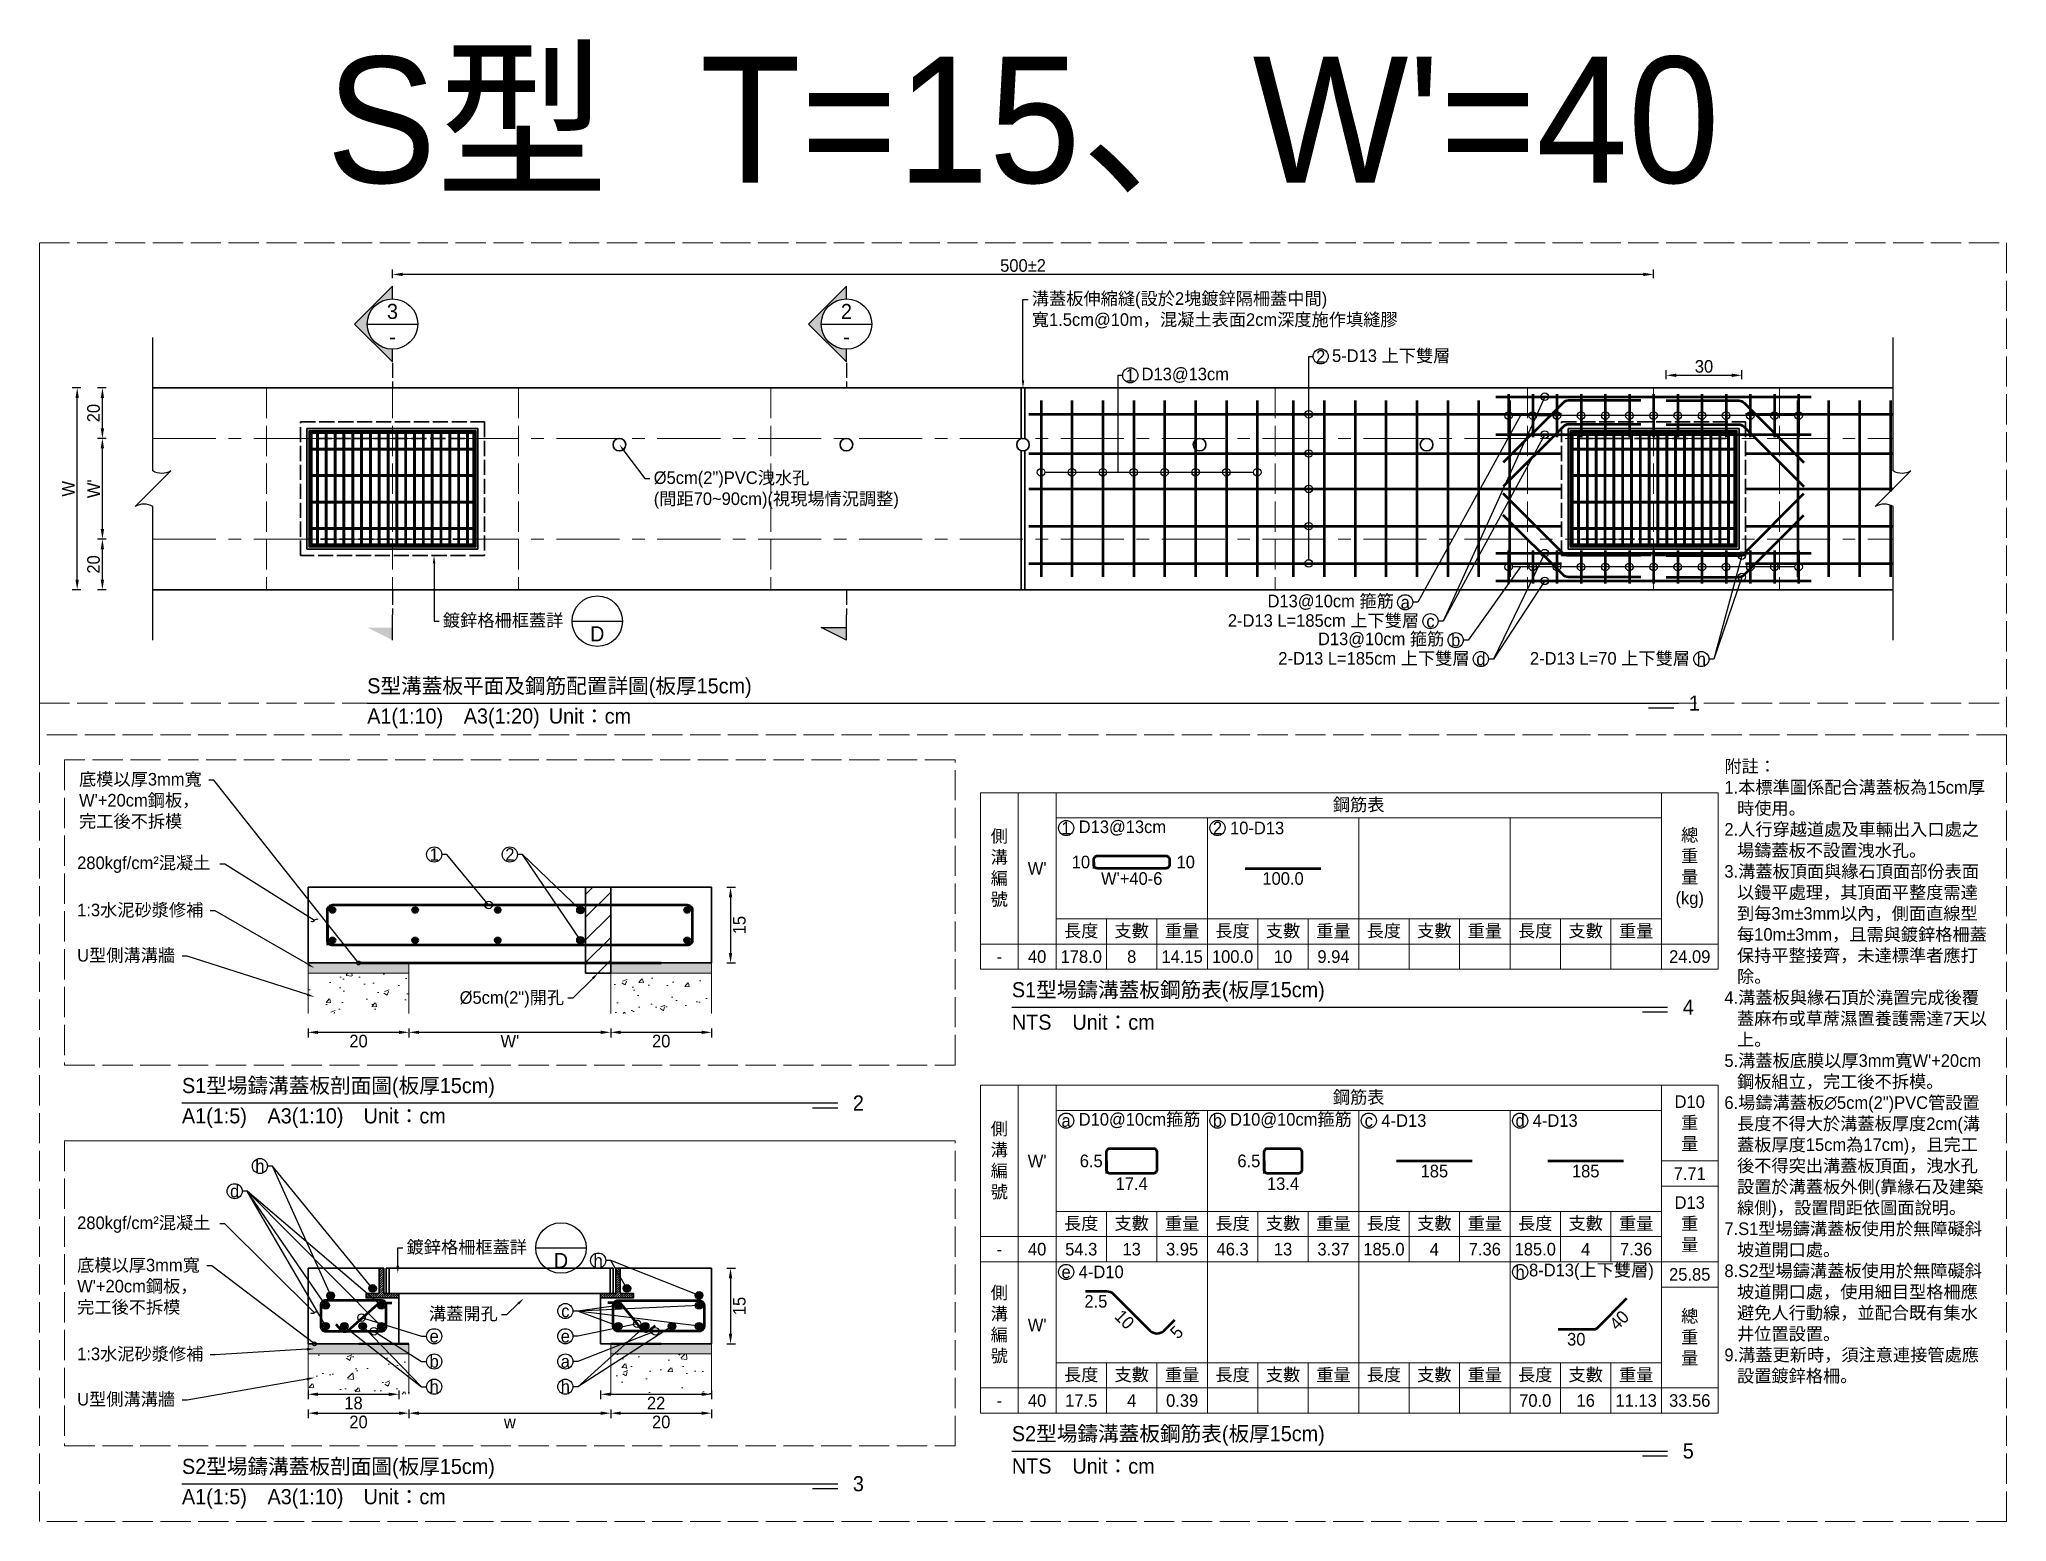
# Model space of a CAD drawing. Extents: x -2931 to 4779, y -2120 to 304.
# Drawn here: x -2931 to -2151, y -650 to -63 of the extents above; entities that cross this region are included whole.
import ezdxf
from ezdxf import colors
from ezdxf.entities.mleader import LeaderData, LeaderLine
from ezdxf.math import Vec2, Vec3

# ---------------------------------------------------------------- set-up
doc = ezdxf.new("R2010")
doc.units = 0
doc.header["$MEASUREMENT"] = 0
doc.linetypes.add('ACAD_ISO02W100', pattern=[15, 12, -3])
doc.linetypes.add('CENTERX2', pattern=[4, 2.5, -0.5, 0.5, -0.5])
for name, color, linetype, lineweight in [('一、1.基本-圖框', 7, 'Continuous', 20), ('二、1.繪圖-既有設施', 8, 'Continuous', 20), ('二、2.繪圖-施作項目', 181, 'Continuous', 30), ('二、5.繪圖-鋼筋', 60, 'Continuous', 50), ('二、6.繪圖-其他施作項目', 35, 'Continuous', 30)]:
    doc.layers.add(name, color=color, linetype=linetype, lineweight=lineweight)
doc.layers.add('一、4.基本-隱藏', color=9, linetype='ACAD_ISO02W100', lineweight=20, plot=False)
doc.layers.add('三、1.文字-說明文字', color=2, linetype='Continuous')
doc.layers.add('三、3.文字-註解文字', color=2, linetype='Continuous')
doc.styles.add('次圖名(詳圖)', font='MS PGothic.ttf', dxfattribs={"height": 6})
doc.styles.add('註解文字', font='MS PGothic.ttf', dxfattribs={"height": 5})
doc.styles.add('註解文字(詳圖)', font='MS PGothic.ttf', dxfattribs={"height": 6})
doc.dimstyles.new('註解文字', dxfattribs={"dimtxt": 5, "dimasz": 4, "dimexe": 2, "dimexo": 2.5, "dimgap": 1, "dimtad": 2, "dimzin": 0, "dimdsep": 46, "dimtxsty": '註解文字', "dimcen": 0.1, "dimclrd": 256, "dimclre": 256, "dimclrt": 256, "dimadec": 0, "dimazin": 0, "dimtfac": 1, "dimtofl": 0, "dimtmove": 0, "dimatfit": 3, "dimfxl": 1.5, "dimfxlon": 1, "dimtolj": 1, "dimtzin": 0, "dimlwd": -1, "dimlwe": -1, "dimarcsym": 1})
pattern_1 = [(45, (-3996.2158, -37.31), (-2.65165, 2.65165), []), (45, (-3995.332, -37.31), (-2.65165, 2.65165), []), (45, (-3994.448, -37.31), (-2.65165, 2.65165), []), (45, (-3993.564, -37.31), (-2.65165, 2.65165), [])]
pattern_2 = [(45, (-3496.2158, -37.31), (-2.65165, 2.65165), []), (45, (-3495.332, -37.31), (-2.65165, 2.65165), []), (45, (-3494.448, -37.31), (-2.65165, 2.65165), []), (45, (-3493.564, -37.31), (-2.65165, 2.65165), [])]

msp = doc.modelspace()

# ---------------------------------------------------------------- texts
at = {"layer": '一、1.基本-圖框', "char_height": 5, "attachment_point": 5, "style": '註解文字'}
for s, width, insert in [('{\\fMS PGothic|b0|i0|c128|p34;鋼筋表}', 128.86758, (-2407.759, -366.464)), ('側溝編號', 5, (-2550.259, -391.464)), ('總{\\fMS PGothic|b0|i0|c128|p34;重量(kg)}', 5, (-2276.509, -391.464)), ("W'", 17.80786, (-2535.259, -391.464)), ('{\\fMS PGothic|b0|i0|c128|p34;長度}', 17.80786, (-2517.759, -416.464)), ('支數', 17.80786, (-2497.759, -416.464)), ('重量', 17.80786, (-2477.759, -416.464)), ('{\\fMS PGothic|b0|i0|c128|p34;長度}', 17.80786, (-2457.759, -416.464)), ('支數', 17.80786, (-2437.759, -416.464)), ('重量', 17.80786, (-2417.759, -416.464)), ('{\\fMS PGothic|b0|i0|c128|p34;長度}', 17.80786, (-2397.759, -416.464)), ('支數', 17.80786, (-2377.759, -416.464)), ('重量', 17.80786, (-2357.759, -416.464)), ('{\\fMS PGothic|b0|i0|c128|p34;長度}', 17.80786, (-2337.759, -416.464)), ('支數', 17.80786, (-2317.759, -416.464)), ('重量', 17.80786, (-2297.759, -416.464)), ('{\\fMS PGothic|b0|i0|c128|p34;鋼筋表}', 128.86758, (-2407.759, -482.464)), ('{\\fMS PGothic|b0|i0|c128|p34;D10\\P重量}', 5, (-2276.509, -492.464)), ('側溝編號', 5, (-2550.259, -507.464)), ("W'", 17.80786, (-2535.259, -507.464)), ('{\\fMS PGothic|b0|i0|c128|p34;D13\\P重量}', 5, (-2276.509, -532.464)), ('{\\fMS PGothic|b0|i0|c128|p34;長度}', 17.80786, (-2517.759, -532.464)), ('支數', 17.80786, (-2497.759, -532.464)), ('重量', 17.80786, (-2477.759, -532.464)), ('{\\fMS PGothic|b0|i0|c128|p34;長度}', 17.80786, (-2457.759, -532.464)), ('支數', 17.80786, (-2437.759, -532.464)), ('重量', 17.80786, (-2417.759, -532.464)), ('{\\fMS PGothic|b0|i0|c128|p34;長度}', 17.80786, (-2397.759, -532.464)), ('支數', 17.80786, (-2377.759, -532.464)), ('重量', 17.80786, (-2357.759, -532.464)), ('{\\fMS PGothic|b0|i0|c128|p34;長度}', 17.80786, (-2337.759, -532.464)), ('支數', 17.80786, (-2317.759, -532.464)), ('重量', 17.80786, (-2297.759, -532.464)), ('側溝編號', 5, (-2550.259, -572.464)), ('總重量', 5, (-2276.509, -577.464)), ("W'", 17.80786, (-2535.259, -572.464)), ('{\\fMS PGothic|b0|i0|c128|p34;長度}', 17.80786, (-2517.759, -592.464)), ('支數', 17.80786, (-2497.759, -592.464)), ('重量', 17.80786, (-2477.759, -592.464)), ('{\\fMS PGothic|b0|i0|c128|p34;長度}', 17.80786, (-2457.759, -592.464)), ('支數', 17.80786, (-2437.759, -592.464)), ('重量', 17.80786, (-2417.759, -592.464)), ('{\\fMS PGothic|b0|i0|c128|p34;長度}', 17.80786, (-2397.759, -592.464)), ('支數', 17.80786, (-2377.759, -592.464)), ('重量', 17.80786, (-2357.759, -592.464)), ('{\\fMS PGothic|b0|i0|c128|p34;長度}', 17.80786, (-2337.759, -592.464)), ('支數', 17.80786, (-2317.759, -592.464)), ('重量', 17.80786, (-2297.759, -592.464))]:
    msp.add_mtext_dynamic_manual_height_columns(s, width=width, gutter_width=30, heights=[0], dxfattribs=dict(at, insert=insert))
at = {"layer": '三、1.文字-說明文字', "insert": (-2262.759, -348.464), "char_height": 5, "attachment_point": 1, "style": '註解文字'}
msp.add_mtext_dynamic_manual_height_columns('{\\fMS PGothic|b0|i0|c128|p34;附註：\\P\\pi-5,l5;1.本標準圖係配合溝蓋板為15cm厚時使用。\\P2.人行穿越道處及車輛出入口處之場鑄蓋板不設置洩水孔。\\P3.溝蓋板頂面與緣石頂面部份表面以鏝平處理，其頂面平整度需達到每3m±3mm以\\fPMingLiU|b0|i0|c136|p18;內\\fMS PGothic|b0|i0|c128|p34;，側面直線型每10m±3mm，且需與鍍鋅格柵蓋保持平整接齊，未達標準者應打除。\\P4.溝蓋板與緣石頂於澆置完成後覆蓋麻布或草蓆濕置養護需達7天以上。\\P5.溝蓋板底膜以厚3mm寬W\'+20cm鋼板組立，完工後不拆模。\\P6.場鑄溝蓋板∅5cm(2")PVC管設置長度不得大於溝蓋板厚度2cm(溝蓋板厚度15cm為17cm)，且完工後不得突出溝蓋板頂面，洩水孔設置於溝蓋板外側(靠緣石及建築線側)，設置間距依圖面\\fPMingLiU|b0|i0|c136|p18;說\\fMS PGothic|b0|i0|c128|p34;明。\\P7.S1型場鑄溝蓋板使用於無障礙斜坡道開口處。\\P8.S2型場鑄溝蓋板使用於無障礙斜坡道開口處，使用細目型格柵應避免人行動線，並配合既有集水井位置設置。\\P9.溝蓋更新時，須注意連接管處應設置鍍鋅格柵。}', width=104.09481, gutter_width=30, heights=[0], dxfattribs=at)
at = {"layer": '三、3.文字-註解文字'}
for s, width, gutter_width, insert, char_height, attachment_point, style in [("{\\fMS PGothic|b0|i0|c128|p34;S型  T=15、W}'{\\fMS PGothic|b0|i0|c128|p34;=}4{\\fMS PGothic|b0|i0|c128|p34;0}", 583.54686, 25, (-2540.855, -123.464), 50, 8, '註解文字'), ('3', 6.60394, 25, (-2790.855, -170.658), 6, 5, '註解文字(詳圖)'), ('2', 6.60394, 25, (-2610.855, -170.658), 6, 5, '註解文字(詳圖)'), ('-', 6.60394, 25, (-2790.855, -180.658), 6, 5, '註解文字(詳圖)'), ('-', 6.60394, 25, (-2610.855, -180.658), 6, 5, '註解文字(詳圖)'), ('2', 8.38231, 30, (-2422.83, -188.464), 5, 5, '註解文字'), ('{\\fMS PGothic|b0|i0|c128|p34;5-D13 上下雙層}', 80.33684, 30, (-2418.33, -188.464), 5, 4, '註解文字'), ('1', 8.38231, 30, (-2498.33, -195.964), 5, 5, '註解文字'), ('{\\fMS PGothic|b0|i0|c128|p34;D13@1}3{\\fMS PGothic|b0|i0|c128|p34;cm}', 15.95159, 30, (-2493.83, -195.964), 5, 4, '註解文字'), ('{\\fMS PGothic|b0|i0|c128|p34;D13@10cm }箍筋', 50.9158, 30, (-2393.808, -285.964), 5, 6, '註解文字'), ('a', 8.38231, 30, (-2389.308, -285.964), 5, 5, '註解文字'), ('D', 6.60394, 25, (-2709.658, -298.464), 6, 5, '註解文字(詳圖)'), ('{\\fMS PGothic|b0|i0|c128|p34;2-D13 L=1}8{\\fMS PGothic|b0|i0|c128|p34;5cm }上下雙{\\fMS PGothic|b0|i0|c128|p34;層}', 80.41176, 30, (-2383.808, -293.464), 5, 6, '註解文字'), ('c', 8.38231, 30, (-2379.308, -293.464), 5, 5, '註解文字'), ('{\\fMS PGothic|b0|i0|c128|p34;D13@10cm }箍筋', 78.12323, 30, (-2373.808, -300.964), 5, 6, '註解文字'), ('b', 8.38231, 30, (-2369.308, -300.964), 5, 5, '註解文字'), ('{\\fMS PGothic|b0|i0|c128|p34;2-D13 L=1}8{\\fMS PGothic|b0|i0|c128|p34;5cm }上下雙{\\fMS PGothic|b0|i0|c128|p34;層}', 80.14253, 30, (-2363.808, -308.464), 5, 6, '註解文字'), ('d', 8.38231, 30, (-2359.308, -308.464), 5, 5, '註解文字'), ('{\\fMS PGothic|b0|i0|c128|p34;2-D13 L=70 }上下雙{\\fMS PGothic|b0|i0|c128|p34;層}', 68.00861, 30, (-2276.397, -308.464), 5, 6, '註解文字'), ('h', 8.38231, 30, (-2271.897, -308.464), 5, 5, '註解文字'), ('S{\\fMS PGothic|b0|i0|c128|p34;型溝蓋板平面及鋼筋配置詳圖(板厚15cm)}', 215.37549, 15, (-2800.855, -319.964), 6, 4, '次圖名(詳圖)'), ('1', 3, 15, (-2276.855, -325.964), 6, 4, '次圖名(詳圖)'), ('A1(1:10)\u3000A3(1:20){\\fMS PGothic|b0|i0|c128|p34;^IUnit：cm}', 136.03259, 15, (-2800.855, -331.964), 6, 4, '次圖名(詳圖)'), ('1', 8.38231, 30, (-2523.759, -375.464), 5, 5, '註解文字'), ('{\\fMS PGothic|b0|i0|c128|p34;D13@1}3{\\fMS PGothic|b0|i0|c128|p34;cm}', 6.06582, 30, (-2518.759, -375.464), 5, 4, '註解文字'), ('2', 8.38231, 30, (-2463.759, -375.464), 5, 5, '註解文字'), ('10{\\fMS PGothic|b0|i0|c128|p34;-D13}', 6.06582, 30, (-2458.759, -375.464), 5, 4, '註解文字'), ('1', 8.38231, 30, (-2774.307, -385.964), 5, 5, '註解文字'), ('2', 8.38231, 30, (-2744.307, -385.964), 5, 5, '註解文字'), ('{\\fMS PGothic|b0|i0|c128|p34;10}', 8.83098, 25, (-2514.259, -388.964), 5, 6, '註解文字'), ('\\pi1.29049;{\\fMS PGothic|b0|i0|c128|p34;10}', 8.83098, 25, (-2481.259, -388.964), 5, 4, '註解文字'), ("{\\fMS PGothic|b0|i0|c128|p34;W'+40-6}", 5.41119, 25, (-2497.759, -392.964), 5, 2, '註解文字'), ('{\\fMS PGothic|b0|i0|c128|p34;100.0}', 5.41119, 25, (-2437.759, -392.964), 5, 2, '註解文字'), ('-', 9.06048, 30, (-2550.259, -426.464), 5, 5, '註解文字'), ('40', 9.06048, 30, (-2535.259, -426.464), 5, 5, '註解文字'), ('178.0', 9.06048, 30, (-2517.759, -426.464), 5, 5, '註解文字'), ('8', 9.06048, 30, (-2497.759, -426.464), 5, 5, '註解文字'), ('14.15', 9.06048, 30, (-2477.759, -426.464), 5, 5, '註解文字'), ('100.0', 9.06048, 30, (-2457.759, -426.464), 5, 5, '註解文字'), ('10', 9.06048, 30, (-2437.759, -426.464), 5, 5, '註解文字'), ('9.94', 9.06048, 30, (-2417.759, -426.464), 5, 5, '註解文字'), ('24.09', 9.06048, 30, (-2276.509, -426.464), 5, 5, '註解文字'), ('S{\\fMS PGothic|b0|i0|c128|p34;1型場鑄溝蓋板鋼筋表(板厚15cm)}', 215.37549, 15, (-2545.259, -440.464), 6, 4, '次圖名(詳圖)'), ('4', 3, 15, (-2279.259, -446.464), 6, 4, '次圖名(詳圖)'), ('NTS{\\fMS PGothic|b0|i0|c128|p34;^IUnit：cm}', 136.03259, 15, (-2545.259, -452.464), 6, 4, '次圖名(詳圖)'), ('S{\\fMS PGothic|b0|i0|c128|p34;1型場鑄溝蓋板剖面圖(板厚15cm)}', 215.37549, 15, (-2874.307, -478.464), 6, 4, '次圖名(詳圖)'), ('2', 3, 15, (-2608.307, -484.464), 6, 4, '次圖名(詳圖)'), ('{\\fMS PGothic|b0|i0|c128|p34;A1(1:}5{\\fMS PGothic|b0|i0|c128|p34;)\u3000A3(1:}1{\\fMS PGothic|b0|i0|c128|p34;0)^IUnit：cm}', 136.03259, 15, (-2874.307, -490.464), 6, 4, '次圖名(詳圖)'), ('a', 8.38231, 30, (-2523.759, -491.464), 5, 5, '註解文字'), ('{\\fMS PGothic|b0|i0|c128|p34;D10@10cm}箍筋', 47.56963, 30, (-2518.759, -491.464), 5, 4, '註解文字'), ('b', 8.38231, 30, (-2463.759, -491.464), 5, 5, '註解文字'), ('{\\fMS PGothic|b0|i0|c128|p34;D10@10cm}箍筋', 48.34498, 30, (-2458.759, -491.464), 5, 4, '註解文字'), ('c', 8.38231, 30, (-2403.759, -491.464), 5, 5, '註解文字'), ('4{\\fMS PGothic|b0|i0|c128|p34;-D13}', 6.06582, 30, (-2398.759, -491.464), 5, 4, '註解文字'), ('d', 8.38231, 30, (-2343.759, -491.464), 5, 5, '註解文字'), ('4{\\fMS PGothic|b0|i0|c128|p34;-D13}', 6.06582, 30, (-2338.759, -491.464), 5, 4, '註解文字'), ('h', 8.38231, 30, (-2843.407, -509.464), 5, 5, '註解文字'), ('{\\fMS PGothic|b0|i0|c128|p34;6.5}', 8.83098, 25, (-2509.259, -507.464), 5, 6, '註解文字'), ('{\\fMS PGothic|b0|i0|c128|p34;6.5}', 8.83098, 25, (-2446.759, -507.464), 5, 6, '註解文字'), ('{\\fMS PGothic|b0|i0|c128|p34;17.4}', 5.41119, 25, (-2497.759, -513.964), 5, 2, '註解文字'), ('{\\fMS PGothic|b0|i0|c128|p34;13.4}', 5.41119, 25, (-2437.759, -513.964), 5, 2, '註解文字'), ('{\\fMS PGothic|b0|i0|c128|p34;185}', 5.41119, 25, (-2377.759, -508.964), 5, 2, '註解文字'), ('{\\fMS PGothic|b0|i0|c128|p34;185}', 5.41119, 25, (-2317.759, -508.964), 5, 2, '註解文字'), ('7.71', 9.06048, 30, (-2276.509, -512.464), 5, 5, '註解文字'), ('d', 8.38231, 30, (-2853.407, -519.464), 5, 5, '註解文字'), ('D', 6.60394, 25, (-2724.039, -546.964), 6, 5, '註解文字(詳圖)'), ('h', 8.38231, 30, (-2709.307, -546.964), 5, 5, '註解文字'), ('-', 9.06048, 30, (-2550.259, -542.464), 5, 5, '註解文字'), ('40', 9.06048, 30, (-2535.259, -542.464), 5, 5, '註解文字'), ('54.3', 9.06048, 30, (-2517.759, -542.464), 5, 5, '註解文字'), ('13', 9.06048, 30, (-2497.759, -542.464), 5, 5, '註解文字'), ('3.95', 9.06048, 30, (-2477.759, -542.464), 5, 5, '註解文字'), ('46.3', 9.06048, 30, (-2457.759, -542.464), 5, 5, '註解文字'), ('13', 9.06048, 30, (-2437.759, -542.464), 5, 5, '註解文字'), ('3.37', 9.06048, 30, (-2417.759, -542.464), 5, 5, '註解文字'), ('185.0', 9.06048, 30, (-2397.759, -542.464), 5, 5, '註解文字'), ('4', 9.06048, 30, (-2377.759, -542.464), 5, 5, '註解文字'), ('7.36', 9.06048, 30, (-2357.759, -542.464), 5, 5, '註解文字'), ('185.0', 9.06048, 30, (-2337.759, -542.464), 5, 5, '註解文字'), ('4', 9.06048, 30, (-2317.759, -542.464), 5, 5, '註解文字'), ('7.36', 9.06048, 30, (-2297.759, -542.464), 5, 5, '註解文字'), ('e', 8.38231, 30, (-2523.759, -551.464), 5, 5, '註解文字'), ('4-D10', 6.06582, 30, (-2518.759, -551.464), 5, 4, '註解文字'), ('h', 8.38231, 30, (-2343.759, -551.464), 5, 5, '註解文字'), ('{\\fMS PGothic|b0|i0|c128|p34;8-D13(}上下雙{\\fMS PGothic|b0|i0|c128|p34;層)}', 52.84713, 30, (-2340.211, -551.464), 5, 4, '註解文字'), ('25.85', 9.06048, 30, (-2276.509, -552.464), 5, 5, '註解文字'), ('{\\fMS PGothic|b0|i0|c128|p34;2.5}', 5.41119, 25, (-2511.959, -560.593), 5, 2, '註解文字'), ('c', 8.38231, 30, (-2722.307, -566.964), 5, 5, '註解文字'), ('e', 8.38231, 30, (-2774.307, -576.964), 5, 5, '註解文字'), ('e', 8.38231, 30, (-2722.307, -576.964), 5, 5, '註解文字'), ('{\\fMS PGothic|b0|i0|c128|p34;30}', 5.41119, 25, (-2321.494, -575.646), 5, 2, '註解文字'), ('b', 8.38231, 30, (-2774.307, -586.964), 5, 5, '註解文字'), ('a', 8.38231, 30, (-2722.307, -586.964), 5, 5, '註解文字'), ('h', 8.38231, 30, (-2774.307, -596.964), 5, 5, '註解文字'), ('h', 8.38231, 30, (-2722.307, -596.964), 5, 5, '註解文字'), ('40', 9.06048, 30, (-2535.259, -602.464), 5, 5, '註解文字'), ('17.5', 9.06048, 30, (-2517.759, -602.464), 5, 5, '註解文字'), ('4', 9.06048, 30, (-2497.759, -602.464), 5, 5, '註解文字'), ('0.39', 9.06048, 30, (-2477.759, -602.464), 5, 5, '註解文字'), ('70.0', 9.06048, 30, (-2337.759, -602.464), 5, 5, '註解文字'), ('16', 9.06048, 30, (-2317.759, -602.464), 5, 5, '註解文字'), ('11.13', 9.06048, 30, (-2297.759, -602.464), 5, 5, '註解文字'), ('33.56', 9.06048, 30, (-2276.509, -602.464), 5, 5, '註解文字'), ('-', 9.06048, 30, (-2550.259, -602.464), 5, 5, '註解文字'), ('S{\\fMS PGothic|b0|i0|c128|p34;2型場鑄溝蓋板鋼筋表(板厚15cm)}', 215.37549, 15, (-2545.259, -616.464), 6, 4, '次圖名(詳圖)'), ('5', 3, 15, (-2279.259, -622.464), 6, 4, '次圖名(詳圖)'), ('S{\\fMS PGothic|b0|i0|c128|p34;2型場鑄溝蓋板剖面圖(板厚15cm)}', 215.37549, 15, (-2874.307, -629.464), 6, 4, '次圖名(詳圖)'), ('NTS{\\fMS PGothic|b0|i0|c128|p34;^IUnit：cm}', 136.03259, 15, (-2545.259, -628.464), 6, 4, '次圖名(詳圖)'), ('{\\fMS PGothic|b0|i0|c128|p34;A1(1:}5{\\fMS PGothic|b0|i0|c128|p34;)\u3000A3(1:}1{\\fMS PGothic|b0|i0|c128|p34;0)^IUnit：cm}', 136.03259, 15, (-2874.307, -641.464), 6, 4, '次圖名(詳圖)'), ('3', 3, 15, (-2608.307, -635.464), 6, 4, '次圖名(詳圖)')]:
    msp.add_mtext_dynamic_manual_height_columns(s, width=width, gutter_width=gutter_width, heights=[0], dxfattribs=dict(at, insert=insert, char_height=char_height, attachment_point=attachment_point, style=style))
at = {"layer": '三、3.文字-註解文字', "char_height": 5, "attachment_point": 2, "style": '註解文字'}
for s, insert, rotation in [('{\\fMS PGothic|b0|i0|c128|p34;10}', (-2498.82, -568.525), 314.931884), ('{\\fMS PGothic|b0|i0|c128|p34;40}', (-2306.258, -568.842), 45.186816), ('{\\fMS PGothic|b0|i0|c128|p34;5}', (-2481.72, -573.604), 45.416489)]:
    msp.add_mtext_dynamic_manual_height_columns(s, width=5.41119, gutter_width=25, heights=[0], dxfattribs=dict(at, insert=insert, rotation=rotation))

# ---------------------------------------------------------------- blocks, each defined once
blk = doc.blocks.new('*D243')
at = {"layer": 'Defpoints', "color": 0, "transparency": 16777216}
for p in [(-2905.85, -200.96), (-2885.85, -200.96), (-2885.85, -220.96)]:
    blk.add_point(p, dxfattribs=at)
at = {"layer": '三、3.文字-註解文字', "transparency": 16777216}
for p, q in [((-2904.35, -200.96), (-2907.85, -200.96)), ((-2905.85, -216.96), (-2905.85, -204.96)), ((-2904.35, -220.96), (-2907.85, -220.96))]:
    blk.add_line(p, q, dxfattribs=at)
for points in [[(-2906.52, -204.96), (-2905.19, -204.96), (-2905.85, -200.96)], [(-2906.52, -216.96), (-2905.19, -216.96), (-2905.85, -220.96)]]:
    blk.add_solid(points, dxfattribs=at)
at = {"layer": '三、3.文字-註解文字', "transparency": 16777216, "insert": (-2909.35, -210.96), "char_height": 5, "attachment_point": 5, "rotation": 90, "style": '註解文字'}
blk.add_mtext('\\A1;20', dxfattribs=at)
blk = doc.blocks.new('*D244')
at = {"layer": 'Defpoints', "color": 0, "transparency": 16777216}
for p in [(-2905.85, -220.96), (-2885.85, -220.96), (-2885.85, -260.96)]:
    blk.add_point(p, dxfattribs=at)
at = {"layer": '三、3.文字-註解文字', "transparency": 16777216}
for p, q in [((-2904.35, -220.96), (-2907.85, -220.96)), ((-2905.85, -256.96), (-2905.85, -224.96)), ((-2904.35, -260.96), (-2907.85, -260.96))]:
    blk.add_line(p, q, dxfattribs=at)
for points in [[(-2906.52, -224.96), (-2905.19, -224.96), (-2905.85, -220.96)], [(-2906.52, -256.96), (-2905.19, -256.96), (-2905.85, -260.96)]]:
    blk.add_solid(points, dxfattribs=at)
at = {"layer": '三、3.文字-註解文字', "transparency": 16777216, "insert": (-2909.35, -240.96), "char_height": 5, "attachment_point": 5, "rotation": 90, "style": '註解文字'}
blk.add_mtext("\\A1;W'", dxfattribs=at)
blk = doc.blocks.new('*D245')
at = {"layer": 'Defpoints', "color": 0, "transparency": 16777216}
for p in [(-2905.85, -260.96), (-2885.85, -260.96), (-2885.85, -280.96)]:
    blk.add_point(p, dxfattribs=at)
at = {"layer": '三、3.文字-註解文字', "transparency": 16777216}
for p, q in [((-2904.35, -260.96), (-2907.85, -260.96)), ((-2905.85, -276.96), (-2905.85, -264.96)), ((-2904.35, -280.96), (-2907.85, -280.96))]:
    blk.add_line(p, q, dxfattribs=at)
for points in [[(-2906.52, -264.96), (-2905.19, -264.96), (-2905.85, -260.96)], [(-2906.52, -276.96), (-2905.19, -276.96), (-2905.85, -280.96)]]:
    blk.add_solid(points, dxfattribs=at)
at = {"layer": '三、3.文字-註解文字', "transparency": 16777216, "insert": (-2909.35, -270.96), "char_height": 5, "attachment_point": 5, "rotation": 90, "style": '註解文字'}
blk.add_mtext('\\A1;20', dxfattribs=at)
blk = doc.blocks.new('*D246')
at = {"layer": 'Defpoints', "color": 0, "transparency": 16777216}
for p in [(-2915.85, -200.96), (-2885.85, -200.96), (-2885.85, -280.96)]:
    blk.add_point(p, dxfattribs=at)
at = {"layer": '三、3.文字-註解文字', "transparency": 16777216}
for p, q in [((-2914.35, -200.96), (-2917.85, -200.96)), ((-2915.85, -276.96), (-2915.85, -204.96)), ((-2914.35, -280.96), (-2917.85, -280.96))]:
    blk.add_line(p, q, dxfattribs=at)
for points in [[(-2916.52, -204.96), (-2915.19, -204.96), (-2915.85, -200.96)], [(-2916.52, -276.96), (-2915.19, -276.96), (-2915.85, -280.96)]]:
    blk.add_solid(points, dxfattribs=at)
at = {"layer": '三、3.文字-註解文字', "transparency": 16777216, "insert": (-2919.35, -240.96), "char_height": 5, "attachment_point": 5, "rotation": 90, "style": '註解文字'}
blk.add_mtext('\\A1;W', dxfattribs=at)
blk = doc.blocks.new('_None')
blk = doc.blocks.new('_Small')
at = {"color": 0, "linetype": 'ByBlock', "lineweight": -2}
blk.add_circle((0, 0), 0.25, dxfattribs=at)
blk = doc.blocks.new('*D247')
at = {"layer": 'Defpoints', "color": 0, "transparency": 16777216}
for p in [(-2790.85, -155.96), (-2790.85, -200.96), (-2290.85, -200.96)]:
    blk.add_point(p, dxfattribs=at)
at = {"layer": '三、3.文字-註解文字', "transparency": 16777216}
for p, q in [((-2790.85, -157.46), (-2790.85, -153.96)), ((-2294.85, -155.96), (-2786.85, -155.96)), ((-2290.85, -157.46), (-2290.85, -153.96))]:
    blk.add_line(p, q, dxfattribs=at)
for points in [[(-2786.85, -155.3), (-2786.85, -156.63), (-2790.85, -155.96)], [(-2294.85, -155.3), (-2294.85, -156.63), (-2290.85, -155.96)]]:
    blk.add_solid(points, dxfattribs=at)
at = {"layer": '三、3.文字-註解文字', "transparency": 16777216, "insert": (-2540.85, -152.46), "char_height": 5, "attachment_point": 5, "style": '註解文字'}
blk.add_mtext('\\A1;500±2', dxfattribs=at)
blk = doc.blocks.new('_Integral')
at = {"color": 0, "linetype": 'ByBlock', "lineweight": -2}
for centre, start, end in [((0.44, -0.09), 102, 168), ((-0.44, 0.09), 282, 348)]:
    blk.add_arc(centre, 0.454, start, end, dxfattribs=at)
blk = doc.blocks.new('*D252')
at = {"layer": 'Defpoints', "color": 0, "transparency": 16777216}
for p in [(-2824.31, -436.96), (-2784.31, -436.96), (-2784.31, -456.46)]:
    blk.add_point(p, dxfattribs=at)
at = {"layer": '三、3.文字-註解文字', "transparency": 16777216}
for p, q in [((-2824.31, -454.96), (-2824.31, -458.46)), ((-2820.31, -456.46), (-2788.31, -456.46)), ((-2784.31, -454.96), (-2784.31, -458.46))]:
    blk.add_line(p, q, dxfattribs=at)
for points in [[(-2820.31, -455.8), (-2820.31, -457.13), (-2824.31, -456.46)], [(-2788.31, -455.8), (-2788.31, -457.13), (-2784.31, -456.46)]]:
    blk.add_solid(points, dxfattribs=at)
at = {"layer": '三、3.文字-註解文字', "transparency": 16777216, "insert": (-2804.31, -459.96), "char_height": 5, "attachment_point": 5, "style": '註解文字'}
blk.add_mtext('\\A1;20', dxfattribs=at)
blk = doc.blocks.new('*D253')
at = {"layer": 'Defpoints', "color": 0, "transparency": 16777216}
for p in [(-2784.31, -436.96), (-2704.31, -436.96), (-2704.31, -456.46)]:
    blk.add_point(p, dxfattribs=at)
at = {"layer": '三、3.文字-註解文字', "transparency": 16777216}
for p, q in [((-2784.31, -454.96), (-2784.31, -458.46)), ((-2780.31, -456.46), (-2708.31, -456.46)), ((-2704.31, -454.96), (-2704.31, -458.46))]:
    blk.add_line(p, q, dxfattribs=at)
for points in [[(-2780.31, -455.8), (-2780.31, -457.13), (-2784.31, -456.46)], [(-2708.31, -455.8), (-2708.31, -457.13), (-2704.31, -456.46)]]:
    blk.add_solid(points, dxfattribs=at)
at = {"layer": '三、3.文字-註解文字', "transparency": 16777216, "insert": (-2744.31, -459.96), "char_height": 5, "attachment_point": 5, "style": '註解文字'}
blk.add_mtext("\\A1;W'", dxfattribs=at)
blk = doc.blocks.new('*D254')
at = {"layer": 'Defpoints', "color": 0, "transparency": 16777216}
for p in [(-2704.31, -436.96), (-2664.31, -436.96), (-2664.31, -456.46)]:
    blk.add_point(p, dxfattribs=at)
at = {"layer": '三、3.文字-註解文字', "transparency": 16777216}
for p, q in [((-2704.31, -454.96), (-2704.31, -458.46)), ((-2700.31, -456.46), (-2668.31, -456.46)), ((-2664.31, -454.96), (-2664.31, -458.46))]:
    blk.add_line(p, q, dxfattribs=at)
for points in [[(-2700.31, -455.8), (-2700.31, -457.13), (-2704.31, -456.46)], [(-2668.31, -455.8), (-2668.31, -457.13), (-2664.31, -456.46)]]:
    blk.add_solid(points, dxfattribs=at)
at = {"layer": '三、3.文字-註解文字', "transparency": 16777216, "insert": (-2684.31, -459.96), "char_height": 5, "attachment_point": 5, "style": '註解文字'}
blk.add_mtext('\\A1;20', dxfattribs=at)
blk = doc.blocks.new('*D255')
at = {"layer": 'Defpoints', "color": 0, "transparency": 16777216}
for p in [(-2664.31, -398.96), (-2664.31, -428.96), (-2656.81, -428.96)]:
    blk.add_point(p, dxfattribs=at)
at = {"layer": '三、3.文字-註解文字', "transparency": 16777216}
for p, q in [((-2658.31, -398.96), (-2654.81, -398.96)), ((-2656.81, -402.96), (-2656.81, -424.96)), ((-2658.31, -428.96), (-2654.81, -428.96))]:
    blk.add_line(p, q, dxfattribs=at)
for points in [[(-2657.47, -402.96), (-2656.14, -402.96), (-2656.81, -398.96)], [(-2657.47, -424.96), (-2656.14, -424.96), (-2656.81, -428.96)]]:
    blk.add_solid(points, dxfattribs=at)
at = {"layer": '三、3.文字-註解文字', "transparency": 16777216, "insert": (-2653.31, -413.96), "char_height": 5, "attachment_point": 5, "rotation": 90, "style": '註解文字'}
blk.add_mtext('\\A1;15', dxfattribs=at)
blk = doc.blocks.new('*D248')
at = {"layer": 'Defpoints', "color": 0, "transparency": 16777216}
for p in [(-2824.31, -587.96), (-2784.31, -587.96), (-2784.31, -607.46)]:
    blk.add_point(p, dxfattribs=at)
at = {"layer": '三、3.文字-註解文字', "transparency": 16777216}
for p, q in [((-2824.31, -605.96), (-2824.31, -609.46)), ((-2820.31, -607.46), (-2788.31, -607.46)), ((-2784.31, -605.96), (-2784.31, -609.46))]:
    blk.add_line(p, q, dxfattribs=at)
for points in [[(-2820.31, -606.8), (-2820.31, -608.13), (-2824.31, -607.46)], [(-2788.31, -606.8), (-2788.31, -608.13), (-2784.31, -607.46)]]:
    blk.add_solid(points, dxfattribs=at)
at = {"layer": '三、3.文字-註解文字', "transparency": 16777216, "insert": (-2804.31, -610.96), "char_height": 5, "attachment_point": 5, "style": '註解文字'}
blk.add_mtext('\\A1;20', dxfattribs=at)
blk = doc.blocks.new('*D249')
at = {"layer": 'Defpoints', "color": 0, "transparency": 16777216}
for p in [(-2784.31, -587.96), (-2704.31, -587.96), (-2704.31, -607.46)]:
    blk.add_point(p, dxfattribs=at)
at = {"layer": '三、3.文字-註解文字', "transparency": 16777216}
for p, q in [((-2784.31, -605.96), (-2784.31, -609.46)), ((-2780.31, -607.46), (-2708.31, -607.46)), ((-2704.31, -605.96), (-2704.31, -609.46))]:
    blk.add_line(p, q, dxfattribs=at)
for points in [[(-2780.31, -606.8), (-2780.31, -608.13), (-2784.31, -607.46)], [(-2708.31, -606.8), (-2708.31, -608.13), (-2704.31, -607.46)]]:
    blk.add_solid(points, dxfattribs=at)
at = {"layer": '三、3.文字-註解文字', "transparency": 16777216, "insert": (-2744.31, -610.96), "char_height": 5, "attachment_point": 5, "style": '註解文字'}
blk.add_mtext('\\A1;w', dxfattribs=at)
blk = doc.blocks.new('*D250')
at = {"layer": 'Defpoints', "color": 0, "transparency": 16777216}
for p in [(-2704.31, -587.96), (-2664.31, -587.96), (-2664.31, -607.46)]:
    blk.add_point(p, dxfattribs=at)
at = {"layer": '三、3.文字-註解文字', "transparency": 16777216}
for p, q in [((-2704.31, -605.96), (-2704.31, -609.46)), ((-2700.31, -607.46), (-2668.31, -607.46)), ((-2664.31, -605.96), (-2664.31, -609.46))]:
    blk.add_line(p, q, dxfattribs=at)
for points in [[(-2700.31, -606.8), (-2700.31, -608.13), (-2704.31, -607.46)], [(-2668.31, -606.8), (-2668.31, -608.13), (-2664.31, -607.46)]]:
    blk.add_solid(points, dxfattribs=at)
at = {"layer": '三、3.文字-註解文字', "transparency": 16777216, "insert": (-2684.31, -610.96), "char_height": 5, "attachment_point": 5, "style": '註解文字'}
blk.add_mtext('\\A1;20', dxfattribs=at)
blk = doc.blocks.new('*D251')
at = {"layer": 'Defpoints', "color": 0, "transparency": 16777216}
for p in [(-2664.31, -549.96), (-2664.31, -579.96), (-2656.81, -579.96)]:
    blk.add_point(p, dxfattribs=at)
at = {"layer": '三、3.文字-註解文字', "transparency": 16777216}
for p, q in [((-2658.31, -549.96), (-2654.81, -549.96)), ((-2656.81, -553.96), (-2656.81, -575.96)), ((-2658.31, -579.96), (-2654.81, -579.96))]:
    blk.add_line(p, q, dxfattribs=at)
for points in [[(-2657.47, -553.96), (-2656.14, -553.96), (-2656.81, -549.96)], [(-2657.47, -575.96), (-2656.14, -575.96), (-2656.81, -579.96)]]:
    blk.add_solid(points, dxfattribs=at)
at = {"layer": '三、3.文字-註解文字', "transparency": 16777216, "insert": (-2653.31, -564.96), "char_height": 5, "attachment_point": 5, "rotation": 90, "style": '註解文字'}
blk.add_mtext('\\A1;15', dxfattribs=at)
blk = doc.blocks.new('*D256')
at = {"layer": 'Defpoints', "color": 0, "transparency": 16777216}
for p in [(-2824.31, -577.96), (-2788.31, -577.96), (-2788.31, -599.96)]:
    blk.add_point(p, dxfattribs=at)
at = {"layer": '三、3.文字-註解文字', "transparency": 16777216}
for p, q in [((-2824.31, -598.46), (-2824.31, -601.96)), ((-2820.31, -599.96), (-2792.31, -599.96)), ((-2788.31, -598.46), (-2788.31, -601.96))]:
    blk.add_line(p, q, dxfattribs=at)
for points in [[(-2820.31, -599.3), (-2820.31, -600.63), (-2824.31, -599.96)], [(-2792.31, -599.3), (-2792.31, -600.63), (-2788.31, -599.96)]]:
    blk.add_solid(points, dxfattribs=at)
at = {"layer": '三、3.文字-註解文字', "transparency": 16777216, "insert": (-2806.31, -603.46), "char_height": 5, "attachment_point": 5, "style": '註解文字'}
blk.add_mtext('\\A1;18', dxfattribs=at)
blk = doc.blocks.new('*D257')
at = {"layer": 'Defpoints', "color": 0, "transparency": 16777216}
for p in [(-2708.31, -577.96), (-2664.31, -577.96), (-2664.31, -599.96)]:
    blk.add_point(p, dxfattribs=at)
at = {"layer": '三、3.文字-註解文字', "transparency": 16777216}
for p, q in [((-2708.31, -598.46), (-2708.31, -601.96)), ((-2704.31, -599.96), (-2668.31, -599.96)), ((-2664.31, -598.46), (-2664.31, -601.96))]:
    blk.add_line(p, q, dxfattribs=at)
for points in [[(-2704.31, -599.3), (-2704.31, -600.63), (-2708.31, -599.96)], [(-2668.31, -599.3), (-2668.31, -600.63), (-2664.31, -599.96)]]:
    blk.add_solid(points, dxfattribs=at)
at = {"layer": '三、3.文字-註解文字', "transparency": 16777216, "insert": (-2686.31, -603.46), "char_height": 5, "attachment_point": 5, "style": '註解文字'}
blk.add_mtext('\\A1;22', dxfattribs=at)
blk = doc.blocks.new('*D274')
at = {"layer": 'Defpoints', "color": 0, "linetype": 'Continuous', "transparency": 16777216}
for p in [(-2255.85, -195.96), (-2285.85, -205.96), (-2255.85, -205.96)]:
    blk.add_point(p, dxfattribs=at)
at = {"layer": '三、3.文字-註解文字', "transparency": 16777216}
for p, q in [((-2285.85, -197.46), (-2285.85, -193.96)), ((-2255.85, -197.46), (-2255.85, -193.96)), ((-2281.85, -195.96), (-2259.85, -195.96))]:
    blk.add_line(p, q, dxfattribs=at)
at = {"layer": '三、3.文字-註解文字', "linetype": 'Continuous', "transparency": 16777216}
for points in [[(-2281.85, -195.3), (-2281.85, -196.63), (-2285.85, -195.96)], [(-2259.85, -195.3), (-2259.85, -196.63), (-2255.85, -195.96)]]:
    blk.add_solid(points, dxfattribs=at)
at = {"layer": '三、3.文字-註解文字', "linetype": 'Continuous', "transparency": 16777216, "insert": (-2270.85, -192.46), "char_height": 5, "attachment_point": 5, "style": '註解文字'}
blk.add_mtext('\\A1;30', dxfattribs=at)

# ---------------------------------------------------------------- dimensions: what is measured, and where the dimension line sits
at = {"layer": '三、3.文字-註解文字'}
for base, p1, p2, text, picture, middle in [((-2790.855, -155.964), (-2290.855, -200.964), (-2790.855, -200.964), '500±2', '*D247', (-2540.855, -152.464)), ((-2784.307, -456.464), (-2824.307, -436.964), (-2784.307, -436.964), '20', '*D252', (-2804.307, -459.964)), ((-2704.307, -456.464), (-2784.307, -436.964), (-2704.307, -436.964), "W'", '*D253', (-2744.307, -459.964)), ((-2664.307, -456.464), (-2704.307, -436.964), (-2664.307, -436.964), '20', '*D254', (-2684.307, -459.964)), ((-2788.307, -599.964), (-2824.307, -577.964), (-2788.307, -577.964), '18', '*D256', (-2806.307, -603.464)), ((-2664.307, -599.964), (-2708.307, -577.964), (-2664.307, -577.964), '22', '*D257', (-2686.307, -603.464)), ((-2784.307, -607.464), (-2824.307, -587.964), (-2784.307, -587.964), '20', '*D248', (-2804.307, -610.964)), ((-2704.307, -607.464), (-2784.307, -587.964), (-2704.307, -587.964), 'w', '*D249', (-2744.307, -610.964)), ((-2664.307, -607.464), (-2704.307, -587.964), (-2664.307, -587.964), '20', '*D250', (-2684.307, -610.964))]:
    dim = msp.add_linear_dim(base=base, p1=p1, p2=p2, text=text, dimstyle='註解文字', dxfattribs=at)
    dim.commit()
    dim.dimension.update_dxf_attribs({"geometry": picture, "text_midpoint": middle})
at = {"layer": '三、3.文字-註解文字', "linetype": 'Continuous'}
dim = msp.add_linear_dim(base=(-2255.855, -195.964), p1=(-2285.855, -205.964), p2=(-2255.855, -205.964), text='30', dimstyle='註解文字', dxfattribs=at)
dim.commit()
dim.dimension.update_dxf_attribs({"geometry": '*D274', "text_midpoint": (-2270.855, -192.464)})
at = {"layer": '三、3.文字-註解文字'}
for base, p1, p2, text, picture, middle in [((-2915.855, -200.964), (-2885.855, -280.964), (-2885.855, -200.964), 'W', '*D246', (-2919.355, -240.964)), ((-2905.855, -200.964), (-2885.855, -220.964), (-2885.855, -200.964), '20', '*D243', (-2909.355, -210.964)), ((-2905.855, -220.964), (-2885.855, -260.964), (-2885.855, -220.964), "W'", '*D244', (-2909.355, -240.964)), ((-2905.855, -260.964), (-2885.855, -280.964), (-2885.855, -260.964), '20', '*D245', (-2909.355, -270.964)), ((-2656.807, -428.964), (-2664.307, -398.964), (-2664.307, -428.964), '15', '*D255', (-2653.307, -413.964)), ((-2656.807, -579.964), (-2664.307, -549.964), (-2664.307, -579.964), '15', '*D251', (-2653.307, -564.964))]:
    dim = msp.add_linear_dim(base=base, p1=p1, p2=p2, angle=90, text=text, dimstyle='註解文字', dxfattribs=at)
    dim.commit()
    dim.dimension.update_dxf_attribs({"geometry": picture, "text_midpoint": middle})

# ---------------------------------------------------------------- hatches: boundary and pattern name
at = {"layer": '三、3.文字-註解文字'}
h = msp.add_hatch(color=256, dxfattribs=at)
h.dxf.hatch_style = 1
h.paths.add_polyline_path([(-2790.855, -160.658), (-2805.855, -175.658), (-2790.855, -190.658), (-2790.855, -185.658, -0.4142136), (-2800.855, -175.658, -0.4142136), (-2790.855, -165.658)])
h = msp.add_hatch(color=256, dxfattribs=at)
h.dxf.hatch_style = 1
h.paths.add_polyline_path([(-2610.855, -160.658), (-2625.855, -175.658), (-2610.855, -190.658), (-2610.855, -185.658, -0.4142136), (-2620.855, -175.658, -0.4142136), (-2610.855, -165.658)])
h = msp.add_hatch(color=256, dxfattribs=at)
h.dxf.hatch_style = 1
h.paths.add_polyline_path([(-2800.855, -295.964), (-2790.855, -300.964), (-2790.855, -295.964)])
h = msp.add_hatch(color=256, dxfattribs=at)
h.dxf.hatch_style = 1
h.paths.add_polyline_path([(-2620.855, -295.964), (-2610.855, -300.964), (-2610.855, -295.964)])
at = {"layer": '二、1.繪圖-既有設施'}
h = msp.add_hatch(dxfattribs=at)
h.set_pattern_fill('CROSS', color=256, scale=0.2)
h.set_pattern_definition([(0, (-457953.2273, -666841.6937), (1.27, 1.27), [0.635, -1.905]), (90, (-457952.9098, -666842.0112), (-1.27, 1.27), [0.635, -1.905])])
h.paths.add_polyline_path([(-2784.307, -428.964), (-2824.307, -428.964), (-2824.307, -432.964), (-2784.307, -432.964)])
h.paths.add_polyline_path([(-2664.307, -428.964), (-2704.307, -428.964), (-2704.307, -432.964), (-2664.307, -432.964)])
h = msp.add_hatch(dxfattribs=at)
h.set_pattern_fill('AR-CONC', color=256, scale=0.1)
h.set_pattern_definition([(50, (-457953.227, -666841.694), (18.2184669, -1.59390855), [1.905, -20.955]), (355, (-457953.227, -666841.694), (-3.52434214, 19.10568452), [1.524, -16.7640584]), (100.4514447, (-457951.709, -666841.826), (14.6941247, 17.5117752), [1.6190009, -17.80902446]), (46.1842, (-457953.227, -666836.614), (27.1079041, -4.2042328), [2.8575, -31.4325]), (96.6355576, (-457950.968, -666836.964), (23.7404134, 24.7426125), [2.4285023, -26.7135608]), (351.184151, (-457953.227, -666836.614), (23.7404134, 24.7426125), [2.2859967, -25.1459732]), (21, (-457950.687, -666837.884), (15.16143913, -10.22651982), [1.905, -20.955]), (326, (-457950.687, -666837.884), (6.18020283, 18.4187966), [1.524, -16.764]), (71.451445, (-457949.424, -666838.736), (21.34164193, 8.1922769), [1.6190009, -17.80899376]), (37.5, (-457953.227, -666841.6937), (0.308860325, 8.455503887), [0, -16.5608, 0, -17.018, 0, -16.8275]), (7.5, (-457953.227, -666841.694), (6.68196625, 10.01805748), [0, -9.7028, 0, -16.1798, 0, -6.4135]), (327.5, (-457958.8915, -666841.694), (13.559059517, -0.5728744), [0, -6.35, 0, -19.812, 0, -26.289]), (317.5, (-457961.431, -666841.694), (14.81291814, 2.5426491), [0, -8.255, 0, -13.1572, 0, -18.669])])
h.paths.add_polyline_path([(-2704.307, -448.964), (-2664.307, -448.964), (-2664.307, -432.964), (-2704.307, -432.964)])
h.paths.add_polyline_path([(-2824.307, -448.964), (-2784.307, -448.964), (-2784.307, -432.964), (-2824.307, -432.964)])
h = msp.add_hatch(dxfattribs=at)
h.set_pattern_fill('CROSS', color=256, scale=0.2)
h.set_pattern_definition([(0, (-458193.2273, -666992.6937), (1.27, 1.27), [0.635, -1.905]), (90, (-458192.9098, -666993.0112), (-1.27, 1.27), [0.635, -1.905])])
h.paths.add_polyline_path([(-2784.307, -579.964), (-2788.307, -579.964), (-2824.307, -579.964), (-2824.307, -583.964), (-2784.307, -583.964)])
h.paths.add_polyline_path([(-2664.307, -579.964), (-2704.307, -579.964), (-2704.307, -583.964), (-2664.307, -583.964)])
h = msp.add_hatch(dxfattribs=at)
h.set_pattern_fill('AR-CONC', color=256, scale=0.1)
h.set_pattern_definition([(50, (-458193.227, -666992.694), (18.2184669, -1.59390855), [1.905, -20.955]), (355, (-458193.227, -666992.694), (-3.52434214, 19.10568452), [1.524, -16.7640584]), (100.4514447, (-458191.709, -666992.826), (14.6941247, 17.5117752), [1.6190009, -17.80902446]), (46.1842, (-458193.227, -666987.614), (27.1079041, -4.2042328), [2.8575, -31.4325]), (96.6355576, (-458190.968, -666987.964), (23.7404134, 24.7426125), [2.4285023, -26.7135608]), (351.184151, (-458193.227, -666987.614), (23.7404134, 24.7426125), [2.2859967, -25.1459732]), (21, (-458190.687, -666988.884), (15.16143913, -10.22651982), [1.905, -20.955]), (326, (-458190.687, -666988.884), (6.18020283, 18.4187966), [1.524, -16.764]), (71.451445, (-458189.424, -666989.736), (21.34164193, 8.1922769), [1.6190009, -17.80899376]), (37.5, (-458193.227, -666992.6937), (0.308860325, 8.455503887), [0, -16.5608, 0, -17.018, 0, -16.8275]), (7.5, (-458193.227, -666992.694), (6.68196625, 10.01805748), [0, -9.7028, 0, -16.1798, 0, -6.4135]), (327.5, (-458198.8915, -666992.694), (13.559059517, -0.5728744), [0, -6.35, 0, -19.812, 0, -26.289]), (317.5, (-458201.431, -666992.694), (14.81291814, 2.5426491), [0, -8.255, 0, -13.1572, 0, -18.669])])
h.paths.add_polyline_path([(-2824.307, -599.964), (-2784.307, -599.964), (-2784.307, -583.964), (-2824.307, -583.964)])
h.paths.add_polyline_path([(-2704.307, -599.964), (-2664.307, -599.964), (-2664.307, -583.964), (-2704.307, -583.964)])
at = {"layer": '二、5.繪圖-鋼筋'}
h = msp.add_hatch(color=256, dxfattribs=at)
h.dxf.hatch_style = 1
h.paths.add_polyline_path([(-2813.607, -407.964, 1), (-2815.607, -407.964, 1)])
h = msp.add_hatch(color=256, dxfattribs=at)
h.dxf.hatch_style = 1
h.paths.add_polyline_path([(-2780.847, -407.964, 1), (-2782.847, -407.964, 1)])
h = msp.add_hatch(color=256, dxfattribs=at)
h.dxf.hatch_style = 1
h.paths.add_polyline_path([(-2748.087, -407.964, 1), (-2750.087, -407.964, 1)])
h = msp.add_hatch(color=256, dxfattribs=at)
h.dxf.hatch_style = 1
h.paths.add_polyline_path([(-2715.307, -407.964, 1), (-2717.307, -407.964, 1)])
h = msp.add_hatch(color=256, dxfattribs=at)
h.dxf.hatch_style = 1
h.paths.add_polyline_path([(-2673.007, -407.964, 1), (-2675.007, -407.964, 1)])
h = msp.add_hatch(color=256, dxfattribs=at)
h.dxf.hatch_style = 1
h.paths.add_polyline_path([(-2813.607, -419.964, 1), (-2815.607, -419.964, 1)])
h = msp.add_hatch(color=256, dxfattribs=at)
h.dxf.hatch_style = 1
h.paths.add_polyline_path([(-2780.847, -419.964, 1), (-2782.847, -419.964, 1)])
h = msp.add_hatch(color=256, dxfattribs=at)
h.dxf.hatch_style = 1
h.paths.add_polyline_path([(-2748.087, -419.964, 1), (-2750.087, -419.964, 1)])
h = msp.add_hatch(color=256, dxfattribs=at)
h.dxf.hatch_style = 1
h.paths.add_polyline_path([(-2715.307, -419.964, 1), (-2717.307, -419.964, 1)])
h = msp.add_hatch(color=256, dxfattribs=at)
h.dxf.hatch_style = 1
h.paths.add_polyline_path([(-2673.007, -419.964, 1), (-2675.007, -419.964, 1)])
h = msp.add_hatch(color=256, dxfattribs=at)
h.dxf.hatch_style = 1
h.paths.add_polyline_path([(-2814.307, -560.864, 1), (-2816.307, -560.864, 1)])
h = msp.add_hatch(color=256, dxfattribs=at)
h.dxf.hatch_style = 1
h.paths.add_polyline_path([(-2797.707, -557.964, 1), (-2799.707, -557.964, 1)])
h = msp.add_hatch(color=256, dxfattribs=at)
h.dxf.hatch_style = 1
h.paths.add_polyline_path([(-2696.907, -557.964, 1), (-2698.907, -557.964, 1)])
h = msp.add_hatch(color=256, dxfattribs=at)
h.dxf.hatch_style = 1
h.paths.add_polyline_path([(-2668.307, -560.764, 1), (-2670.307, -560.764, 1)])
h = msp.add_hatch(color=256, dxfattribs=at)
h.dxf.hatch_style = 1
h.paths.add_polyline_path([(-2816.307, -564.764, 1), (-2818.307, -564.764, 1)])
h = msp.add_hatch(color=256, dxfattribs=at)
h.dxf.hatch_style = 1
h.paths.add_polyline_path([(-2794.307, -564.764, 1), (-2796.307, -564.764, 1)])
h = msp.add_hatch(color=256, dxfattribs=at)
h.dxf.hatch_style = 1
h.paths.add_polyline_path([(-2700.307, -564.764, 1), (-2702.307, -564.764, 1)])
h = msp.add_hatch(color=256, dxfattribs=at)
h.dxf.hatch_style = 1
h.paths.add_polyline_path([(-2668.307, -564.764, 1), (-2670.307, -564.764, 1)])
h = msp.add_hatch(color=256, dxfattribs=at)
h.dxf.hatch_style = 1
h.paths.add_polyline_path([(-2816.307, -572.964, 1), (-2818.307, -572.964, 1)])
h = msp.add_hatch(color=256, dxfattribs=at)
h.dxf.hatch_style = 1
h.paths.add_polyline_path([(-2808.967, -572.964, 1), (-2810.967, -572.964, 1)])
h = msp.add_hatch(color=256, dxfattribs=at)
h.dxf.hatch_style = 1
h.paths.add_polyline_path([(-2801.627, -572.964, 1), (-2803.627, -572.964, 1)])
h = msp.add_hatch(color=256, dxfattribs=at)
h.dxf.hatch_style = 1
h.paths.add_polyline_path([(-2794.307, -572.964, 1), (-2796.307, -572.964, 1)])
h = msp.add_hatch(color=256, dxfattribs=at)
h.dxf.hatch_style = 1
h.paths.add_polyline_path([(-2700.307, -572.964, 1), (-2702.307, -572.964, 1)])
h = msp.add_hatch(color=256, dxfattribs=at)
h.dxf.hatch_style = 1
h.paths.add_polyline_path([(-2689.647, -572.964, 1), (-2691.647, -572.964, 1)])
h = msp.add_hatch(color=256, dxfattribs=at)
h.dxf.hatch_style = 1
h.paths.add_polyline_path([(-2678.987, -572.964, 1), (-2680.987, -572.964, 1)])
h = msp.add_hatch(color=256, dxfattribs=at)
h.dxf.hatch_style = 1
h.paths.add_polyline_path([(-2668.307, -572.964, 1), (-2670.307, -572.964, 1)])
at = {"layer": '二、6.繪圖-其他施作項目'}
h = msp.add_hatch(color=256, dxfattribs=at)
h.dxf.hatch_style = 1
h.paths.add_polyline_path([(-2824.755, -217.064), (-2824.755, -264.864), (-2756.955, -264.864), (-2756.955, -217.064)])
h.paths.add_polyline_path([(-2823.855, -217.964), (-2757.855, -217.964), (-2757.855, -263.964), (-2823.855, -263.964)], flags=16)
h.paths.add_polyline_path([(-2820.855, -220.964), (-2760.855, -220.964), (-2760.855, -260.964), (-2820.855, -260.964)], flags=0)
h = msp.add_hatch(color=256, dxfattribs=at)
h.dxf.hatch_style = 1
h.paths.add_polyline_path([(-2324.755, -217.064), (-2324.755, -264.864), (-2256.955, -264.864), (-2256.955, -217.064)])
h.paths.add_polyline_path([(-2323.855, -217.964), (-2257.855, -217.964), (-2257.855, -263.964), (-2323.855, -263.964)], flags=16)
h.paths.add_polyline_path([(-2320.855, -220.964), (-2260.855, -220.964), (-2260.855, -260.964), (-2320.855, -260.964)], flags=0)
h = msp.add_hatch(dxfattribs=at)
h.set_pattern_fill('ANSI34', color=256, scale=5)
h.set_pattern_definition(pattern_1)
h.paths.add_polyline_path([(-2758.855, -224.964), (-2822.855, -224.964), (-2822.855, -225.464), (-2758.855, -225.464)])
h = msp.add_hatch(dxfattribs=at)
h.set_pattern_fill('ANSI34', color=256, scale=5)
h.set_pattern_definition(pattern_2)
h.paths.add_polyline_path([(-2258.855, -225.464), (-2258.855, -224.964), (-2322.855, -224.964), (-2322.855, -225.464)])
h = msp.add_hatch(dxfattribs=at)
h.set_pattern_fill('ANSI34', color=256, scale=5)
h.set_pattern_definition(pattern_1)
h.paths.add_polyline_path([(-2758.855, -235.464), (-2822.855, -235.464), (-2822.855, -235.964), (-2758.855, -235.964)])
h = msp.add_hatch(dxfattribs=at)
h.set_pattern_fill('ANSI34', color=256, scale=5)
h.set_pattern_definition(pattern_2)
h.paths.add_polyline_path([(-2322.855, -235.464), (-2322.855, -235.964), (-2258.855, -235.964), (-2258.855, -235.464)])
h = msp.add_hatch(dxfattribs=at)
h.set_pattern_fill('ANSI34', color=256, scale=5)
h.set_pattern_definition(pattern_1)
h.paths.add_polyline_path([(-2758.855, -245.964), (-2822.855, -245.964), (-2822.855, -246.464), (-2758.855, -246.464)])
h = msp.add_hatch(dxfattribs=at)
h.set_pattern_fill('ANSI34', color=256, scale=5)
h.set_pattern_definition(pattern_2)
h.paths.add_polyline_path([(-2258.855, -246.464), (-2258.855, -245.964), (-2322.855, -245.964), (-2322.855, -246.464)])
h = msp.add_hatch(dxfattribs=at)
h.set_pattern_fill('ANSI34', color=256, scale=5)
h.set_pattern_definition(pattern_1)
h.paths.add_polyline_path([(-2758.855, -256.464), (-2822.855, -256.464), (-2822.855, -256.964), (-2758.855, -256.964)])
h = msp.add_hatch(dxfattribs=at)
h.set_pattern_fill('ANSI34', color=256, scale=5)
h.set_pattern_definition(pattern_2)
h.paths.add_polyline_path([(-2322.855, -256.464), (-2322.855, -256.964), (-2258.855, -256.964), (-2258.855, -256.464)])
h = msp.add_hatch(dxfattribs=at)
h.set_pattern_fill('ANSI31', color=256, scale=2)
h.set_pattern_definition([(45, (-457885.069, -665782.465), (-4.49012806, 4.49012806), [])])
h.paths.add_polyline_path([(-2714.307, -432.964), (-2704.307, -432.964), (-2704.307, -398.964), (-2714.307, -398.964)])
h = msp.add_hatch(dxfattribs=at)
h.set_pattern_fill('ANSI31', color=256, scale=0.2)
h.set_pattern_definition([(45, (634.7107, -3158.53623), (-0.44901281, 0.44901281), [])])
h.paths.add_polyline_path([(-2796.107, -559.964), (-2801.307, -559.964), (-2801.307, -561.764), (-2788.307, -561.764), (-2788.307, -559.964), (-2794.307, -559.964), (-2794.307, -549.964), (-2796.107, -549.964)])
h.paths.add_polyline_path([(-2700.507, -549.964), (-2702.307, -549.964), (-2702.307, -559.964), (-2708.307, -559.964), (-2708.307, -561.764), (-2695.307, -561.764), (-2695.307, -559.964), (-2700.507, -559.964)])

# ---------------------------------------------------------------- linework, layer by layer
at = {"linetype": 'Continuous'}
msp.add_lwpolyline([(-2338.772, -211.964), (-2329.188, -211.964)], dxfattribs=at)
at = {"layer": '一、1.基本-圖框'}
for points in [[(-2557.759, -361.464), (-2542.759, -361.464), (-2542.759, -421.464), (-2557.759, -421.464)], [(-2542.759, -361.464), (-2527.759, -361.464), (-2527.759, -421.464), (-2542.759, -421.464)], [(-2527.759, -361.464), (-2287.759, -361.464), (-2287.759, -371.464), (-2527.759, -371.464)], [(-2287.759, -361.464), (-2265.259, -361.464), (-2265.259, -421.464), (-2287.759, -421.464)], [(-2467.759, -371.464), (-2527.759, -371.464), (-2527.759, -411.464), (-2467.759, -411.464)], [(-2407.759, -371.464), (-2467.759, -371.464), (-2467.759, -411.464), (-2407.759, -411.464)], [(-2347.759, -371.464), (-2407.759, -371.464), (-2407.759, -411.464), (-2347.759, -411.464)], [(-2287.759, -371.464), (-2347.759, -371.464), (-2347.759, -411.464), (-2287.759, -411.464)], [(-2527.759, -411.464), (-2507.759, -411.464), (-2507.759, -421.464), (-2527.759, -421.464)], [(-2507.759, -411.464), (-2487.759, -411.464), (-2487.759, -421.464), (-2507.759, -421.464)], [(-2487.759, -411.464), (-2467.759, -411.464), (-2467.759, -421.464), (-2487.759, -421.464)], [(-2467.759, -411.464), (-2447.759, -411.464), (-2447.759, -421.464), (-2467.759, -421.464)], [(-2447.759, -411.464), (-2427.759, -411.464), (-2427.759, -421.464), (-2447.759, -421.464)], [(-2427.759, -411.464), (-2407.759, -411.464), (-2407.759, -421.464), (-2427.759, -421.464)], [(-2407.759, -411.464), (-2387.759, -411.464), (-2387.759, -421.464), (-2407.759, -421.464)], [(-2387.759, -411.464), (-2367.759, -411.464), (-2367.759, -421.464), (-2387.759, -421.464)], [(-2367.759, -411.464), (-2347.759, -411.464), (-2347.759, -421.464), (-2367.759, -421.464)], [(-2347.759, -411.464), (-2327.759, -411.464), (-2327.759, -421.464), (-2347.759, -421.464)], [(-2327.759, -411.464), (-2307.759, -411.464), (-2307.759, -421.464), (-2327.759, -421.464)], [(-2307.759, -411.464), (-2287.759, -411.464), (-2287.759, -421.464), (-2307.759, -421.464)], [(-2557.759, -421.464), (-2542.759, -421.464), (-2542.759, -431.464), (-2557.759, -431.464)], [(-2542.759, -421.464), (-2527.759, -421.464), (-2527.759, -431.464), (-2542.759, -431.464)], [(-2527.759, -421.464), (-2507.759, -421.464), (-2507.759, -431.464), (-2527.759, -431.464)], [(-2507.759, -421.464), (-2487.759, -421.464), (-2487.759, -431.464), (-2507.759, -431.464)], [(-2487.759, -421.464), (-2467.759, -421.464), (-2467.759, -431.464), (-2487.759, -431.464)], [(-2467.759, -421.464), (-2447.759, -421.464), (-2447.759, -431.464), (-2467.759, -431.464)], [(-2447.759, -421.464), (-2427.759, -421.464), (-2427.759, -431.464), (-2447.759, -431.464)], [(-2427.759, -421.464), (-2407.759, -421.464), (-2407.759, -431.464), (-2427.759, -431.464)], [(-2407.759, -421.464), (-2387.759, -421.464), (-2387.759, -431.464), (-2407.759, -431.464)], [(-2387.759, -421.464), (-2367.759, -421.464), (-2367.759, -431.464), (-2387.759, -431.464)], [(-2367.759, -421.464), (-2347.759, -421.464), (-2347.759, -431.464), (-2367.759, -431.464)], [(-2347.759, -421.464), (-2327.759, -421.464), (-2327.759, -431.464), (-2347.759, -431.464)], [(-2327.759, -421.464), (-2307.759, -421.464), (-2307.759, -431.464), (-2327.759, -431.464)], [(-2307.759, -421.464), (-2287.759, -421.464), (-2287.759, -431.464), (-2307.759, -431.464)], [(-2287.759, -421.464), (-2265.259, -421.464), (-2265.259, -431.464), (-2287.759, -431.464)], [(-2557.759, -477.464), (-2542.759, -477.464), (-2542.759, -537.464), (-2557.759, -537.464)], [(-2542.759, -477.464), (-2527.759, -477.464), (-2527.759, -537.464), (-2542.759, -537.464)], [(-2527.759, -477.464), (-2287.759, -477.464), (-2287.759, -487.464), (-2527.759, -487.464)], [(-2287.759, -477.464), (-2265.259, -477.464), (-2265.259, -507.464), (-2287.759, -507.464)], [(-2467.759, -487.464), (-2527.759, -487.464), (-2527.759, -527.464), (-2467.759, -527.464)], [(-2407.759, -487.464), (-2467.759, -487.464), (-2467.759, -527.464), (-2407.759, -527.464)], [(-2347.759, -487.464), (-2407.759, -487.464), (-2407.759, -527.464), (-2347.759, -527.464)], [(-2287.759, -487.464), (-2347.759, -487.464), (-2347.759, -527.464), (-2287.759, -527.464)], [(-2287.759, -507.464), (-2265.259, -507.464), (-2265.259, -517.464), (-2287.759, -517.464)], [(-2287.759, -517.464), (-2265.259, -517.464), (-2265.259, -547.464), (-2287.759, -547.464)], [(-2527.759, -527.464), (-2507.759, -527.464), (-2507.759, -537.464), (-2527.759, -537.464)], [(-2507.759, -527.464), (-2487.759, -527.464), (-2487.759, -537.464), (-2507.759, -537.464)], [(-2487.759, -527.464), (-2467.759, -527.464), (-2467.759, -537.464), (-2487.759, -537.464)], [(-2467.759, -527.464), (-2447.759, -527.464), (-2447.759, -537.464), (-2467.759, -537.464)], [(-2447.759, -527.464), (-2427.759, -527.464), (-2427.759, -537.464), (-2447.759, -537.464)], [(-2427.759, -527.464), (-2407.759, -527.464), (-2407.759, -537.464), (-2427.759, -537.464)], [(-2407.759, -527.464), (-2387.759, -527.464), (-2387.759, -537.464), (-2407.759, -537.464)], [(-2387.759, -527.464), (-2367.759, -527.464), (-2367.759, -537.464), (-2387.759, -537.464)], [(-2367.759, -527.464), (-2347.759, -527.464), (-2347.759, -537.464), (-2367.759, -537.464)], [(-2347.759, -527.464), (-2327.759, -527.464), (-2327.759, -537.464), (-2347.759, -537.464)], [(-2327.759, -527.464), (-2307.759, -527.464), (-2307.759, -537.464), (-2327.759, -537.464)], [(-2307.759, -527.464), (-2287.759, -527.464), (-2287.759, -537.464), (-2307.759, -537.464)], [(-2557.759, -537.464), (-2542.759, -537.464), (-2542.759, -547.464), (-2557.759, -547.464)], [(-2542.759, -537.464), (-2527.759, -537.464), (-2527.759, -547.464), (-2542.759, -547.464)], [(-2527.759, -537.464), (-2507.759, -537.464), (-2507.759, -547.464), (-2527.759, -547.464)], [(-2507.759, -537.464), (-2487.759, -537.464), (-2487.759, -547.464), (-2507.759, -547.464)], [(-2487.759, -537.464), (-2467.759, -537.464), (-2467.759, -547.464), (-2487.759, -547.464)], [(-2467.759, -537.464), (-2447.759, -537.464), (-2447.759, -547.464), (-2467.759, -547.464)], [(-2447.759, -537.464), (-2427.759, -537.464), (-2427.759, -547.464), (-2447.759, -547.464)], [(-2427.759, -537.464), (-2407.759, -537.464), (-2407.759, -547.464), (-2427.759, -547.464)], [(-2407.759, -537.464), (-2387.759, -537.464), (-2387.759, -547.464), (-2407.759, -547.464)], [(-2387.759, -537.464), (-2367.759, -537.464), (-2367.759, -547.464), (-2387.759, -547.464)], [(-2367.759, -537.464), (-2347.759, -537.464), (-2347.759, -547.464), (-2367.759, -547.464)], [(-2347.759, -537.464), (-2327.759, -537.464), (-2327.759, -547.464), (-2347.759, -547.464)], [(-2327.759, -537.464), (-2307.759, -537.464), (-2307.759, -547.464), (-2327.759, -547.464)], [(-2307.759, -537.464), (-2287.759, -537.464), (-2287.759, -547.464), (-2307.759, -547.464)], [(-2557.759, -547.464), (-2542.759, -547.464), (-2542.759, -597.464), (-2557.759, -597.464)], [(-2542.759, -547.464), (-2527.759, -547.464), (-2527.759, -597.464), (-2542.759, -597.464)], [(-2467.759, -547.464), (-2527.759, -547.464), (-2527.759, -587.464), (-2467.759, -587.464)], [(-2407.759, -547.464), (-2467.759, -547.464), (-2467.759, -587.464), (-2407.759, -587.464)], [(-2347.759, -547.464), (-2407.759, -547.464), (-2407.759, -587.464), (-2347.759, -587.464)], [(-2287.759, -547.464), (-2347.759, -547.464), (-2347.759, -587.464), (-2287.759, -587.464)], [(-2287.759, -547.464), (-2265.259, -547.464), (-2265.259, -557.464), (-2287.759, -557.464)], [(-2527.759, -587.464), (-2507.759, -587.464), (-2507.759, -597.464), (-2527.759, -597.464)], [(-2507.759, -587.464), (-2487.759, -587.464), (-2487.759, -597.464), (-2507.759, -597.464)], [(-2487.759, -587.464), (-2467.759, -587.464), (-2467.759, -597.464), (-2487.759, -597.464)], [(-2467.759, -587.464), (-2447.759, -587.464), (-2447.759, -597.464), (-2467.759, -597.464)], [(-2447.759, -587.464), (-2427.759, -587.464), (-2427.759, -597.464), (-2447.759, -597.464)], [(-2427.759, -587.464), (-2407.759, -587.464), (-2407.759, -597.464), (-2427.759, -597.464)], [(-2407.759, -587.464), (-2387.759, -587.464), (-2387.759, -597.464), (-2407.759, -597.464)], [(-2387.759, -587.464), (-2367.759, -587.464), (-2367.759, -597.464), (-2387.759, -597.464)], [(-2367.759, -587.464), (-2347.759, -587.464), (-2347.759, -597.464), (-2367.759, -597.464)], [(-2347.759, -587.464), (-2327.759, -587.464), (-2327.759, -597.464), (-2347.759, -597.464)], [(-2327.759, -587.464), (-2307.759, -587.464), (-2307.759, -597.464), (-2327.759, -597.464)], [(-2307.759, -587.464), (-2287.759, -587.464), (-2287.759, -597.464), (-2307.759, -597.464)], [(-2557.759, -597.464), (-2542.759, -597.464), (-2542.759, -607.464), (-2557.759, -607.464)], [(-2542.759, -597.464), (-2527.759, -597.464), (-2527.759, -607.464), (-2542.759, -607.464)], [(-2527.759, -597.464), (-2507.759, -597.464), (-2507.759, -607.464), (-2527.759, -607.464)], [(-2507.759, -597.464), (-2487.759, -597.464), (-2487.759, -607.464), (-2507.759, -607.464)], [(-2487.759, -597.464), (-2467.759, -597.464), (-2467.759, -607.464), (-2487.759, -607.464)], [(-2467.759, -597.464), (-2447.759, -597.464), (-2447.759, -607.464), (-2467.759, -607.464)], [(-2447.759, -597.464), (-2427.759, -597.464), (-2427.759, -607.464), (-2447.759, -607.464)], [(-2427.759, -597.464), (-2407.759, -597.464), (-2407.759, -607.464), (-2427.759, -607.464)], [(-2407.759, -597.464), (-2387.759, -597.464), (-2387.759, -607.464), (-2407.759, -607.464)], [(-2387.759, -597.464), (-2367.759, -597.464), (-2367.759, -607.464), (-2387.759, -607.464)], [(-2367.759, -597.464), (-2347.759, -597.464), (-2347.759, -607.464), (-2367.759, -607.464)], [(-2347.759, -597.464), (-2327.759, -597.464), (-2327.759, -607.464), (-2347.759, -607.464)], [(-2327.759, -597.464), (-2307.759, -597.464), (-2307.759, -607.464), (-2327.759, -607.464)], [(-2307.759, -597.464), (-2287.759, -597.464), (-2287.759, -607.464), (-2307.759, -607.464)], [(-2287.759, -597.464), (-2265.259, -597.464), (-2265.259, -607.464), (-2287.759, -607.464)]]:
    msp.add_lwpolyline(points, close=True, dxfattribs=at)
at = {"layer": '一、1.基本-圖框', "linetype": 'Continuous'}
msp.add_lwpolyline([(-2265.259, -557.464), (-2287.759, -557.464), (-2287.759, -597.464), (-2265.259, -597.464)], close=True, dxfattribs=at)
at = {"layer": '一、4.基本-隱藏'}
for points in [[(-2930.855, -143.464), (-2150.855, -143.464), (-2150.855, -650.464), (-2930.855, -650.464)], [(-2930.855, -143.464), (-2150.855, -143.464), (-2150.855, -338.464), (-2930.855, -338.464)], [(-2567.759, -348.464), (-2920.855, -348.464), (-2920.855, -469.464), (-2567.759, -469.464)], [(-2567.759, -499.464), (-2920.855, -499.464), (-2920.855, -620.464), (-2567.759, -620.464)]]:
    msp.add_lwpolyline(points, close=True, dxfattribs=at)
for points in [[(-2840.855, -200.964), (-2840.855, -280.964)], [(-2790.855, -200.964), (-2790.855, -280.964)], [(-2740.855, -200.964), (-2740.855, -280.964)], [(-2640.855, -200.964), (-2640.855, -280.964)], [(-2440.855, -200.964), (-2440.855, -280.964)], [(-2340.855, -200.964), (-2340.855, -280.964)], [(-2290.855, -200.964), (-2290.855, -280.964)], [(-2240.855, -200.964), (-2240.855, -280.964)], [(-2930.855, -325.964), (-2150.855, -325.964)], [(-2920.855, -469.464), (-2567.759, -469.464)], [(-2920.855, -499.464), (-2567.759, -499.464)]]:
    msp.add_lwpolyline(points, dxfattribs=at)
at = {"layer": '三、3.文字-註解文字'}
for points in [[(-2790.855, -165.658), (-2790.855, -160.658), (-2805.855, -175.658), (-2790.855, -190.658), (-2790.855, -185.658)], [(-2610.855, -165.658), (-2610.855, -160.658), (-2625.855, -175.658), (-2610.855, -190.658), (-2610.855, -185.658)], [(-2800.855, -175.658), (-2780.855, -175.658)], [(-2620.855, -175.658), (-2600.855, -175.658)], [(-2532.205, -234.415), (-2449.465, -234.415)], [(-2790.855, -300.964), (-2790.855, -290.964)], [(-2719.658, -293.464), (-2699.658, -293.464)], [(-2610.855, -300.964), (-2620.855, -295.964), (-2610.855, -295.964)], [(-2610.855, -300.964), (-2610.855, -290.964)], [(-2800.855, -325.964), (-2280.855, -325.964)], [(-2282.855, -327.964), (-2292.855, -327.964)], [(-2545.259, -446.464), (-2285.259, -446.464)], [(-2285.259, -448.464), (-2295.259, -448.464)], [(-2874.307, -484.464), (-2614.307, -484.464)], [(-2614.307, -486.464), (-2624.307, -486.464)], [(-2734.039, -541.964), (-2714.039, -541.964)], [(-2545.259, -622.464), (-2285.259, -622.464)], [(-2285.259, -624.464), (-2295.259, -624.464)], [(-2874.307, -635.464), (-2614.307, -635.464)], [(-2614.307, -637.464), (-2624.307, -637.464)]]:
    msp.add_lwpolyline(points, dxfattribs=at)
for points in [[(-2885.855, -300.964), (-2885.855, -248.035, 0.2828427), (-2892.926, -248.035), (-2878.784, -233.893, -0.2828427), (-2885.855, -233.893), (-2885.855, -180.964)], [(-2195.855, -300.964), (-2195.855, -248.035, 0.2828427), (-2202.926, -248.035), (-2188.784, -233.893, -0.2828427), (-2195.855, -233.893), (-2195.855, -180.964)]]:
    msp.add_lwpolyline(points, format="xyb", dxfattribs=at)
at = {"layer": '三、3.文字-註解文字', "linetype": 'ACAD_ISO02W100', "ltscale": 0.5}
for points in [[(-2790.855, -190.964), (-2790.855, -200.964)], [(-2610.855, -190.964), (-2610.855, -200.964)], [(-2790.855, -280.964), (-2790.855, -290.964)], [(-2610.855, -280.964), (-2610.855, -290.964)]]:
    msp.add_lwpolyline(points, dxfattribs=at)
at = {"layer": '三、3.文字-註解文字', "color": 144}
for points in [[(-2234.855, -211.964), (-2346.855, -211.964)], [(-2234.855, -271.964), (-2346.855, -271.964)], [(-2815.307, -560.864), (-2838.407, -509.464)]]:
    msp.add_lwpolyline(points, dxfattribs=at)
at = {"layer": '三、3.文字-註解文字'}
for centre, radius in [((-2790.855, -175.658), 10), ((-2610.855, -175.658), 10), ((-2422.83, -188.464), 3), ((-2498.33, -195.964), 3), ((-2427.58, -211.414), 1.5), ((-2427.58, -226.964), 1.5), ((-2533.705, -234.415), 1.5), ((-2521.455, -234.415), 1.5), ((-2509.205, -234.415), 1.5), ((-2496.955, -234.415), 1.5), ((-2484.705, -234.415), 1.5), ((-2472.455, -234.415), 1.5), ((-2460.205, -234.415), 1.5), ((-2447.965, -234.415), 1.5), ((-2427.58, -240.989), 1.5), ((-2427.58, -255.774), 1.5), ((-2427.58, -270.564), 1.5), ((-2233.355, -271.964), 1.5), ((-2709.658, -293.464), 10), ((-2389.308, -285.964), 3), ((-2379.308, -293.464), 3), ((-2369.308, -300.964), 3), ((-2359.308, -308.464), 3), ((-2271.897, -308.464), 3), ((-2523.759, -375.464), 3), ((-2463.759, -375.464), 3), ((-2774.307, -385.964), 3), ((-2744.307, -385.964), 3), ((-2523.759, -491.464), 3), ((-2463.759, -491.464), 3), ((-2403.759, -491.464), 3), ((-2343.759, -491.464), 3), ((-2843.407, -509.464), 3), ((-2853.407, -519.464), 3), ((-2724.039, -541.964), 10), ((-2709.307, -546.964), 3), ((-2523.759, -551.464), 3), ((-2343.759, -551.464), 3), ((-2722.307, -566.964), 3), ((-2774.307, -576.964), 3), ((-2722.307, -576.964), 3), ((-2774.307, -586.964), 3), ((-2722.307, -586.964), 3), ((-2774.307, -596.964), 3), ((-2722.307, -596.964), 3)]:
    msp.add_circle(centre, radius, dxfattribs=at)
at = {"layer": '三、3.文字-註解文字', "color": 144}
for centre in [(-2348.355, -211.964), (-2338.772, -211.964), (-2329.188, -211.964), (-2319.605, -211.964), (-2310.022, -211.964), (-2300.438, -211.964), (-2290.855, -211.964), (-2281.272, -211.964), (-2271.688, -211.964), (-2262.105, -211.964), (-2252.522, -211.964), (-2242.938, -211.964), (-2233.355, -211.964), (-2348.355, -271.964), (-2338.772, -271.964), (-2329.188, -271.964), (-2319.605, -271.964), (-2310.022, -271.964), (-2300.438, -271.964), (-2290.855, -271.964), (-2281.272, -271.964), (-2271.688, -271.964), (-2262.105, -271.964), (-2252.522, -271.964), (-2242.938, -271.964), (-2815.307, -560.864)]:
    msp.add_circle(centre, 1.5, dxfattribs=at)
at = {"layer": '二、1.繪圖-既有設施', "linetype": 'CENTERX2', "ltscale": 10}
for points in [[(-2885.855, -220.964), (-2195.855, -220.964)], [(-2885.855, -260.964), (-2195.855, -260.964)]]:
    msp.add_lwpolyline(points, dxfattribs=at)
at = {"layer": '二、1.繪圖-既有設施'}
for points in [[(-2824.307, -428.964), (-2824.307, -448.964)], [(-2784.307, -428.964), (-2784.307, -448.964)], [(-2704.307, -428.964), (-2704.307, -448.964)], [(-2664.307, -428.964), (-2664.307, -448.964)], [(-2824.307, -432.964), (-2784.307, -432.964)], [(-2704.307, -432.964), (-2664.307, -432.964)], [(-2824.307, -579.964), (-2824.307, -599.964)], [(-2824.307, -583.964), (-2784.307, -583.964)], [(-2788.307, -579.964), (-2784.307, -579.964)], [(-2784.307, -579.964), (-2784.307, -599.964)], [(-2704.307, -579.964), (-2704.307, -599.964)], [(-2704.307, -583.964), (-2664.307, -583.964)], [(-2664.307, -579.964), (-2664.307, -599.964)]]:
    msp.add_lwpolyline(points, dxfattribs=at)
at = {"layer": '二、2.繪圖-施作項目'}
for points in [[(-2885.855, -200.964), (-2195.855, -200.964)], [(-2541.605, -200.964), (-2541.605, -221.08)], [(-2540.105, -200.964), (-2540.105, -221.08)], [(-2541.605, -225.849), (-2541.605, -280.964)], [(-2540.105, -225.849), (-2540.105, -280.964)], [(-2885.855, -280.964), (-2195.855, -280.964)], [(-2824.307, -398.964), (-2664.307, -398.964)], [(-2824.307, -398.964), (-2824.307, -428.964)], [(-2664.307, -428.964), (-2664.307, -398.964)], [(-2824.307, -428.964), (-2664.307, -428.964)], [(-2824.307, -549.964), (-2796.107, -549.964)], [(-2824.307, -549.964), (-2824.307, -579.964)], [(-2664.307, -549.964), (-2700.507, -549.964)], [(-2664.307, -579.964), (-2664.307, -549.964)], [(-2788.307, -559.964), (-2788.307, -579.964)], [(-2708.307, -579.964), (-2708.307, -559.964)], [(-2824.307, -579.964), (-2788.307, -579.964)], [(-2708.307, -579.964), (-2664.307, -579.964)]]:
    msp.add_lwpolyline(points, dxfattribs=at)
at = {"layer": '二、5.繪圖-鋼筋'}
for points in [[(-2533.705, -206.014), (-2533.705, -275.914)], [(-2521.455, -206.014), (-2521.455, -275.914)], [(-2509.205, -206.014), (-2509.205, -275.914)], [(-2496.955, -206.014), (-2496.955, -275.914)], [(-2484.705, -206.014), (-2484.705, -275.914)], [(-2472.455, -206.014), (-2472.455, -275.914)], [(-2460.205, -206.014), (-2460.205, -275.914)], [(-2447.965, -206.014), (-2447.965, -275.914)], [(-2433.705, -206.014), (-2433.705, -275.914)], [(-2421.455, -206.014), (-2421.455, -275.914)], [(-2409.205, -206.014), (-2409.205, -275.914)], [(-2396.955, -206.014), (-2396.955, -275.914)], [(-2384.705, -206.014), (-2384.705, -275.914)], [(-2372.455, -206.014), (-2372.455, -275.914)], [(-2360.205, -206.014), (-2360.205, -275.914)], [(-2353.355, -204.464), (-2228.355, -204.464)], [(-2348.355, -203.464), (-2348.355, -220.464)], [(-2347.965, -206.014), (-2347.965, -275.914)], [(-2338.772, -203.464), (-2338.772, -220.464)], [(-2329.188, -203.464), (-2329.188, -220.464)], [(-2319.605, -203.464), (-2319.605, -220.464)], [(-2310.022, -203.464), (-2310.022, -220.464)], [(-2300.438, -203.464), (-2300.438, -220.464)], [(-2290.855, -203.464), (-2290.855, -220.464)], [(-2281.272, -203.464), (-2281.272, -220.464)], [(-2271.688, -203.464), (-2271.688, -220.464)], [(-2262.105, -203.464), (-2262.105, -220.464)], [(-2252.522, -203.464), (-2252.522, -220.464)], [(-2242.938, -203.464), (-2242.938, -220.464)], [(-2233.705, -206.014), (-2233.705, -275.914)], [(-2233.355, -203.464), (-2233.355, -220.464)], [(-2221.455, -206.014), (-2221.455, -275.914)], [(-2209.205, -206.014), (-2209.205, -275.914)], [(-2196.955, -206.014), (-2196.955, -242.064)], [(-2538.605, -211.414), (-2327.355, -211.414)], [(-2254.355, -211.414), (-2195.855, -211.414)], [(-2353.355, -219.464), (-2228.355, -219.464)], [(-2538.605, -226.964), (-2327.355, -226.964)], [(-2254.355, -226.964), (-2195.855, -226.964)], [(-2538.605, -240.989), (-2327.355, -240.989)], [(-2254.355, -240.989), (-2195.88, -240.989)], [(-2196.955, -247.49), (-2196.955, -275.914)], [(-2538.605, -255.774), (-2327.355, -255.774)], [(-2254.355, -255.774), (-2195.855, -255.774)], [(-2538.605, -270.564), (-2327.355, -270.564)], [(-2353.355, -266.464), (-2228.355, -266.464)], [(-2348.355, -265.464), (-2348.355, -278.464)], [(-2338.772, -265.464), (-2338.772, -278.464)], [(-2329.188, -265.464), (-2329.188, -278.464)], [(-2319.605, -265.464), (-2319.605, -278.464)], [(-2310.022, -265.464), (-2310.022, -278.464)], [(-2300.438, -265.464), (-2300.438, -278.464)], [(-2290.855, -265.464), (-2290.855, -278.464)], [(-2281.272, -265.464), (-2281.272, -278.464)], [(-2271.688, -265.464), (-2271.688, -278.464)], [(-2262.105, -265.464), (-2262.105, -278.464)], [(-2254.355, -270.564), (-2195.855, -270.564)], [(-2252.522, -265.464), (-2252.522, -278.464)], [(-2242.938, -265.464), (-2242.938, -278.464)], [(-2233.355, -265.464), (-2233.355, -278.464)], [(-2353.355, -277.464), (-2228.355, -277.464)], [(-2452.759, -391.464), (-2422.759, -391.464)], [(-2816.607, -413.964), (-2816.607, -421.964)], [(-2392.759, -507.464), (-2362.759, -507.464)], [(-2332.759, -507.464), (-2302.759, -507.464)]]:
    msp.add_lwpolyline(points, dxfattribs=at)
for points in [[(-2295.855, -205.964), (-2324.612, -205.964, 0.1989124), (-2326.734, -206.843), (-2350.435, -230.544)], [(-2285.855, -205.964), (-2257.098, -205.964, -0.1989124), (-2254.976, -206.843), (-2231.275, -230.544)], [(-2295.855, -215.464), (-2324.612, -215.464, 0.1989124), (-2326.734, -216.343), (-2350.435, -240.044)], [(-2285.855, -215.464), (-2257.098, -215.464, -0.1989124), (-2254.976, -216.343), (-2231.275, -240.044)], [(-2295.855, -267.464), (-2324.612, -267.464, -0.1989124), (-2326.734, -266.586), (-2350.435, -242.884)], [(-2285.855, -267.464), (-2257.098, -267.464, 0.1989124), (-2254.976, -266.586), (-2231.275, -242.884)], [(-2295.855, -275.964), (-2324.612, -275.964, -0.1989124), (-2326.734, -275.086), (-2350.435, -251.384)], [(-2285.855, -275.964), (-2257.098, -275.964, 0.1989124), (-2254.976, -275.086), (-2231.275, -251.384)], [(-2430.259, -510.964, -0.4142136), (-2431.759, -512.464), (-2443.759, -512.464, -0.4142136), (-2445.259, -510.964), (-2445.259, -503.964, -0.4142136), (-2443.759, -502.464), (-2431.759, -502.464, -0.4142136), (-2430.259, -503.964), (-2430.259, -510.964)], [(-2516.131, -559.093), (-2507.787, -559.093, -0.1989124), (-2504.959, -560.264), (-2490.559, -574.664, 0.4142136), (-2484.902, -574.664), (-2480.66, -570.422)], [(-2813.271, -572.211), (-2811.288, -574.463, 0.4142136), (-2808.466, -574.643), (-2796.674, -564.263, -0.1824306), (-2795.352, -563.764), (-2791.107, -563.764)], [(-2686.758, -572.822), (-2689.092, -574.707, -0.4142136), (-2691.904, -574.409), (-2699.907, -564.507, 0.226529), (-2701.462, -563.764), (-2705.507, -563.764)], [(-2328.683, -574.146), (-2314.305, -574.146, 0.1989124), (-2313.244, -573.706), (-2301.393, -561.856)]]:
    msp.add_lwpolyline(points, format="xyb", dxfattribs=at)
for points in [[(-2484.259, -391.464), (-2511.259, -391.464, -0.4142136), (-2512.759, -389.964), (-2512.759, -387.964, -0.4142136), (-2511.259, -386.464), (-2484.259, -386.464, -0.4142136), (-2482.759, -387.964), (-2482.759, -389.964, -0.4142136)], [(-2674.007, -421.964), (-2814.607, -421.964, -0.4142136), (-2816.607, -419.964), (-2816.607, -407.964, -0.4142136), (-2814.607, -405.964), (-2674.007, -405.964, -0.4142136), (-2672.007, -407.964), (-2672.007, -419.964, -0.4142136)], [(-2793.307, -572.964), (-2793.307, -564.764, 0.4142136), (-2795.307, -562.764), (-2817.307, -562.764, 0.4142136), (-2819.307, -564.764), (-2819.307, -572.964, 0.4142136), (-2817.307, -574.964), (-2795.307, -574.964, 0.4142136)], [(-2701.307, -562.764), (-2669.307, -562.764, -0.4142136), (-2667.307, -564.764), (-2667.307, -572.964, -0.4142136), (-2669.307, -574.964), (-2701.307, -574.964, -0.4142136), (-2703.307, -572.964), (-2703.307, -564.764, -0.4142136)]]:
    msp.add_lwpolyline(points, format="xyb", close=True, dxfattribs=at)
at = {"layer": '二、5.繪圖-鋼筋', "linetype": 'Continuous'}
for points in [[(-2512.759, -388.964), (-2512.759, -391.464)], [(-2507.759, -507.464), (-2507.759, -512.464)], [(-2445.259, -507.464), (-2445.259, -512.464)]]:
    msp.add_lwpolyline(points, dxfattribs=at)
msp.add_lwpolyline([(-2487.759, -503.964), (-2487.759, -510.964, -0.4142136), (-2489.259, -512.464), (-2506.259, -512.464, -0.4142136), (-2507.759, -510.964), (-2507.759, -503.964, -0.4142136), (-2506.259, -502.464), (-2489.259, -502.464, -0.4142136)], format="xyb", close=True, dxfattribs=at)
at = {"layer": '二、5.繪圖-鋼筋'}
for centre in [(-2814.607, -407.964), (-2781.847, -407.964), (-2749.087, -407.964), (-2716.307, -407.964), (-2674.007, -407.964), (-2814.607, -419.964), (-2781.847, -419.964), (-2749.087, -419.964), (-2716.307, -419.964), (-2674.007, -419.964), (-2815.307, -560.864), (-2798.707, -557.964), (-2697.907, -557.964), (-2669.307, -560.764), (-2817.307, -564.764), (-2795.307, -564.764), (-2701.307, -564.764), (-2669.307, -564.764), (-2817.307, -572.964), (-2809.967, -572.964), (-2802.627, -572.964), (-2795.307, -572.964), (-2701.307, -572.964), (-2690.647, -572.964), (-2679.987, -572.964), (-2669.307, -572.964)]:
    msp.add_circle(centre, 1, dxfattribs=at)
at = {"layer": '二、6.繪圖-其他施作項目', "linetype": 'ACAD_ISO02W100', "ltscale": 0.5}
for points in [[(-2827.355, -214.464), (-2754.355, -214.464), (-2754.355, -267.464), (-2827.355, -267.464)], [(-2327.355, -214.464), (-2254.355, -214.464), (-2254.355, -267.464), (-2327.355, -267.464)], [(-2820.855, -220.964), (-2760.855, -220.964), (-2760.855, -260.964), (-2820.855, -260.964)], [(-2320.855, -220.964), (-2260.855, -220.964), (-2260.855, -260.964), (-2320.855, -260.964)]]:
    msp.add_lwpolyline(points, close=True, dxfattribs=at)
at = {"layer": '二、6.繪圖-其他施作項目'}
for points in [[(-2824.755, -217.064), (-2756.955, -217.064), (-2756.955, -264.864), (-2824.755, -264.864)], [(-2823.855, -217.964), (-2757.855, -217.964), (-2757.855, -263.964), (-2823.855, -263.964)], [(-2324.755, -217.064), (-2256.955, -217.064), (-2256.955, -264.864), (-2324.755, -264.864)], [(-2323.855, -217.964), (-2257.855, -217.964), (-2257.855, -263.964), (-2323.855, -263.964)], [(-2823.355, -218.464), (-2758.355, -218.464), (-2758.355, -263.464), (-2823.355, -263.464)], [(-2323.355, -218.464), (-2258.355, -218.464), (-2258.355, -263.464), (-2323.355, -263.464)], [(-2801.307, -559.964), (-2796.107, -559.964), (-2796.107, -549.964), (-2794.307, -549.964), (-2794.307, -559.964), (-2788.307, -559.964), (-2788.307, -561.764), (-2801.307, -561.764)], [(-2700.507, -549.964), (-2702.307, -549.964), (-2702.307, -559.964), (-2708.307, -559.964), (-2708.307, -561.764), (-2695.307, -561.764), (-2695.307, -559.964), (-2700.507, -559.964)]]:
    msp.add_lwpolyline(points, close=True, dxfattribs=at)
for points in [[(-2823.355, -218.464), (-2758.355, -218.464)], [(-2823.355, -218.464), (-2823.355, -263.464)], [(-2822.855, -218.464), (-2822.855, -263.464)], [(-2822.855, -218.964), (-2758.855, -218.964)], [(-2822.855, -224.964), (-2758.855, -224.964)], [(-2822.855, -225.464), (-2758.855, -225.464)], [(-2820.855, -218.964), (-2820.855, -224.964)], [(-2820.855, -225.464), (-2820.855, -235.464)], [(-2820.355, -218.964), (-2820.355, -224.964)], [(-2820.355, -225.464), (-2820.355, -235.464)], [(-2817.355, -218.964), (-2817.355, -224.964)], [(-2817.355, -225.464), (-2817.355, -235.464)], [(-2816.855, -218.964), (-2816.855, -224.964)], [(-2816.855, -225.464), (-2816.855, -235.464)], [(-2813.855, -218.964), (-2813.855, -224.964)], [(-2813.855, -225.464), (-2813.855, -235.464)], [(-2813.355, -218.964), (-2813.355, -224.964)], [(-2813.355, -225.464), (-2813.355, -235.464)], [(-2810.355, -218.964), (-2810.355, -224.964)], [(-2810.355, -225.464), (-2810.355, -235.464)], [(-2809.855, -218.964), (-2809.855, -224.964)], [(-2809.855, -225.464), (-2809.855, -235.464)], [(-2806.855, -218.964), (-2806.855, -224.964)], [(-2806.855, -225.464), (-2806.855, -235.464)], [(-2806.355, -218.964), (-2806.355, -224.964)], [(-2806.355, -225.464), (-2806.355, -235.464)], [(-2803.355, -218.964), (-2803.355, -224.964)], [(-2803.355, -225.464), (-2803.355, -235.464)], [(-2802.855, -218.964), (-2802.855, -224.964)], [(-2802.855, -225.464), (-2802.855, -235.464)], [(-2799.855, -218.964), (-2799.855, -224.964)], [(-2799.855, -225.464), (-2799.855, -235.464)], [(-2799.355, -218.964), (-2799.355, -224.964)], [(-2799.355, -225.464), (-2799.355, -235.464)], [(-2796.355, -218.964), (-2796.355, -224.964)], [(-2796.355, -225.464), (-2796.355, -235.464)], [(-2795.855, -218.964), (-2795.855, -224.964)], [(-2795.855, -225.464), (-2795.855, -235.464)], [(-2792.855, -218.964), (-2792.855, -224.964)], [(-2792.855, -225.464), (-2792.855, -235.464)], [(-2792.355, -218.964), (-2792.355, -224.964)], [(-2792.355, -225.464), (-2792.355, -235.464)], [(-2789.355, -218.964), (-2789.355, -224.964)], [(-2789.355, -225.464), (-2789.355, -235.464)], [(-2788.855, -218.964), (-2788.855, -224.964)], [(-2788.855, -225.464), (-2788.855, -235.464)], [(-2785.855, -218.964), (-2785.855, -224.964)], [(-2785.855, -225.464), (-2785.855, -235.464)], [(-2785.355, -218.964), (-2785.355, -224.964)], [(-2785.355, -225.464), (-2785.355, -235.464)], [(-2782.355, -218.964), (-2782.355, -224.964)], [(-2782.355, -225.464), (-2782.355, -235.464)], [(-2781.855, -218.964), (-2781.855, -224.964)], [(-2781.855, -225.464), (-2781.855, -235.464)], [(-2778.855, -218.964), (-2778.855, -224.964)], [(-2778.855, -225.464), (-2778.855, -235.464)], [(-2778.355, -218.964), (-2778.355, -224.964)], [(-2778.355, -225.464), (-2778.355, -235.464)], [(-2775.355, -218.964), (-2775.355, -224.964)], [(-2775.355, -225.464), (-2775.355, -235.464)], [(-2774.855, -218.964), (-2774.855, -224.964)], [(-2774.855, -225.464), (-2774.855, -235.464)], [(-2771.855, -218.964), (-2771.855, -224.964)], [(-2771.855, -225.464), (-2771.855, -235.464)], [(-2771.355, -218.964), (-2771.355, -224.964)], [(-2771.355, -225.464), (-2771.355, -235.464)], [(-2768.355, -218.964), (-2768.355, -224.964)], [(-2768.355, -225.464), (-2768.355, -235.464)], [(-2767.855, -218.964), (-2767.855, -224.964)], [(-2767.855, -225.464), (-2767.855, -235.464)], [(-2764.855, -218.964), (-2764.855, -224.964)], [(-2764.855, -225.464), (-2764.855, -235.464)], [(-2764.355, -218.964), (-2764.355, -224.964)], [(-2764.355, -225.464), (-2764.355, -235.464)], [(-2761.355, -218.964), (-2761.355, -224.964)], [(-2761.355, -225.464), (-2761.355, -235.464)], [(-2760.855, -218.964), (-2760.855, -224.964)], [(-2760.855, -225.464), (-2760.855, -235.464)], [(-2758.855, -218.464), (-2758.855, -263.464)], [(-2758.355, -218.464), (-2758.355, -263.464)], [(-2323.355, -218.464), (-2258.355, -218.464)], [(-2323.355, -218.464), (-2323.355, -263.464)], [(-2322.855, -218.464), (-2322.855, -263.464)], [(-2322.855, -218.964), (-2258.855, -218.964)], [(-2322.855, -224.964), (-2258.855, -224.964)], [(-2322.855, -225.464), (-2258.855, -225.464)], [(-2320.855, -218.964), (-2320.855, -224.964)], [(-2320.855, -225.464), (-2320.855, -235.464)], [(-2320.355, -218.964), (-2320.355, -224.964)], [(-2320.355, -225.464), (-2320.355, -235.464)], [(-2317.355, -218.964), (-2317.355, -224.964)], [(-2317.355, -225.464), (-2317.355, -235.464)], [(-2316.855, -218.964), (-2316.855, -224.964)], [(-2316.855, -225.464), (-2316.855, -235.464)], [(-2313.855, -218.964), (-2313.855, -224.964)], [(-2313.855, -225.464), (-2313.855, -235.464)], [(-2313.355, -218.964), (-2313.355, -224.964)], [(-2313.355, -225.464), (-2313.355, -235.464)], [(-2310.355, -218.964), (-2310.355, -224.964)], [(-2310.355, -225.464), (-2310.355, -235.464)], [(-2309.855, -218.964), (-2309.855, -224.964)], [(-2309.855, -225.464), (-2309.855, -235.464)], [(-2306.855, -218.964), (-2306.855, -224.964)], [(-2306.855, -225.464), (-2306.855, -235.464)], [(-2306.355, -218.964), (-2306.355, -224.964)], [(-2306.355, -225.464), (-2306.355, -235.464)], [(-2303.355, -218.964), (-2303.355, -224.964)], [(-2303.355, -225.464), (-2303.355, -235.464)], [(-2302.855, -218.964), (-2302.855, -224.964)], [(-2302.855, -225.464), (-2302.855, -235.464)], [(-2299.855, -218.964), (-2299.855, -224.964)], [(-2299.855, -225.464), (-2299.855, -235.464)], [(-2299.355, -218.964), (-2299.355, -224.964)], [(-2299.355, -225.464), (-2299.355, -235.464)], [(-2296.355, -218.964), (-2296.355, -224.964)], [(-2296.355, -225.464), (-2296.355, -235.464)], [(-2295.855, -218.964), (-2295.855, -224.964)], [(-2295.855, -225.464), (-2295.855, -235.464)], [(-2292.855, -218.964), (-2292.855, -224.964)], [(-2292.855, -225.464), (-2292.855, -235.464)], [(-2292.355, -218.964), (-2292.355, -224.964)], [(-2292.355, -225.464), (-2292.355, -235.464)], [(-2289.355, -218.964), (-2289.355, -224.964)], [(-2289.355, -225.464), (-2289.355, -235.464)], [(-2288.855, -218.964), (-2288.855, -224.964)], [(-2288.855, -225.464), (-2288.855, -235.464)], [(-2285.855, -218.964), (-2285.855, -224.964)], [(-2285.855, -225.464), (-2285.855, -235.464)], [(-2285.355, -218.964), (-2285.355, -224.964)], [(-2285.355, -225.464), (-2285.355, -235.464)], [(-2282.355, -218.964), (-2282.355, -224.964)], [(-2282.355, -225.464), (-2282.355, -235.464)], [(-2281.855, -218.964), (-2281.855, -224.964)], [(-2281.855, -225.464), (-2281.855, -235.464)], [(-2278.855, -218.964), (-2278.855, -224.964)], [(-2278.855, -225.464), (-2278.855, -235.464)], [(-2278.355, -218.964), (-2278.355, -224.964)], [(-2278.355, -225.464), (-2278.355, -235.464)], [(-2275.355, -218.964), (-2275.355, -224.964)], [(-2275.355, -225.464), (-2275.355, -235.464)], [(-2274.855, -218.964), (-2274.855, -224.964)], [(-2274.855, -225.464), (-2274.855, -235.464)], [(-2271.855, -218.964), (-2271.855, -224.964)], [(-2271.855, -225.464), (-2271.855, -235.464)], [(-2271.355, -218.964), (-2271.355, -224.964)], [(-2271.355, -225.464), (-2271.355, -235.464)], [(-2268.355, -218.964), (-2268.355, -224.964)], [(-2268.355, -225.464), (-2268.355, -235.464)], [(-2267.855, -218.964), (-2267.855, -224.964)], [(-2267.855, -225.464), (-2267.855, -235.464)], [(-2264.855, -218.964), (-2264.855, -224.964)], [(-2264.855, -225.464), (-2264.855, -235.464)], [(-2264.355, -218.964), (-2264.355, -224.964)], [(-2264.355, -225.464), (-2264.355, -235.464)], [(-2261.355, -218.964), (-2261.355, -224.964)], [(-2261.355, -225.464), (-2261.355, -235.464)], [(-2260.855, -218.964), (-2260.855, -224.964)], [(-2260.855, -225.464), (-2260.855, -235.464)], [(-2258.855, -218.464), (-2258.855, -263.464)], [(-2258.355, -218.464), (-2258.355, -263.464)], [(-2822.855, -235.464), (-2758.855, -235.464)], [(-2822.855, -235.964), (-2758.855, -235.964)], [(-2820.855, -235.964), (-2820.855, -245.964)], [(-2820.355, -235.964), (-2820.355, -245.964)], [(-2817.355, -235.964), (-2817.355, -245.964)], [(-2816.855, -235.964), (-2816.855, -245.964)], [(-2813.855, -235.964), (-2813.855, -245.964)], [(-2813.355, -235.964), (-2813.355, -245.964)], [(-2810.355, -235.964), (-2810.355, -245.964)], [(-2809.855, -235.964), (-2809.855, -245.964)], [(-2806.855, -235.964), (-2806.855, -245.964)], [(-2806.355, -235.964), (-2806.355, -245.964)], [(-2803.355, -235.964), (-2803.355, -245.964)], [(-2802.855, -235.964), (-2802.855, -245.964)], [(-2799.855, -235.964), (-2799.855, -245.964)], [(-2799.355, -235.964), (-2799.355, -245.964)], [(-2796.355, -235.964), (-2796.355, -245.964)], [(-2795.855, -235.964), (-2795.855, -245.964)], [(-2792.855, -235.964), (-2792.855, -245.964)], [(-2792.355, -235.964), (-2792.355, -245.964)], [(-2789.355, -235.964), (-2789.355, -245.964)], [(-2788.855, -235.964), (-2788.855, -245.964)], [(-2785.855, -235.964), (-2785.855, -245.964)], [(-2785.355, -235.964), (-2785.355, -245.964)], [(-2782.355, -235.964), (-2782.355, -245.964)], [(-2781.855, -235.964), (-2781.855, -245.964)], [(-2778.855, -235.964), (-2778.855, -245.964)], [(-2778.355, -235.964), (-2778.355, -245.964)], [(-2775.355, -235.964), (-2775.355, -245.964)], [(-2774.855, -235.964), (-2774.855, -245.964)], [(-2771.855, -235.964), (-2771.855, -245.964)], [(-2771.355, -235.964), (-2771.355, -245.964)], [(-2768.355, -235.964), (-2768.355, -245.964)], [(-2767.855, -235.964), (-2767.855, -245.964)], [(-2764.855, -235.964), (-2764.855, -245.964)], [(-2764.355, -235.964), (-2764.355, -245.964)], [(-2761.355, -235.964), (-2761.355, -245.964)], [(-2760.855, -235.964), (-2760.855, -245.964)], [(-2322.855, -235.464), (-2258.855, -235.464)], [(-2322.855, -235.964), (-2258.855, -235.964)], [(-2320.855, -235.964), (-2320.855, -245.964)], [(-2320.355, -235.964), (-2320.355, -245.964)], [(-2317.355, -235.964), (-2317.355, -245.964)], [(-2316.855, -235.964), (-2316.855, -245.964)], [(-2313.855, -235.964), (-2313.855, -245.964)], [(-2313.355, -235.964), (-2313.355, -245.964)], [(-2310.355, -235.964), (-2310.355, -245.964)], [(-2309.855, -235.964), (-2309.855, -245.964)], [(-2306.855, -235.964), (-2306.855, -245.964)], [(-2306.355, -235.964), (-2306.355, -245.964)], [(-2303.355, -235.964), (-2303.355, -245.964)], [(-2302.855, -235.964), (-2302.855, -245.964)], [(-2299.855, -235.964), (-2299.855, -245.964)], [(-2299.355, -235.964), (-2299.355, -245.964)], [(-2296.355, -235.964), (-2296.355, -245.964)], [(-2295.855, -235.964), (-2295.855, -245.964)], [(-2292.855, -235.964), (-2292.855, -245.964)], [(-2292.355, -235.964), (-2292.355, -245.964)], [(-2289.355, -235.964), (-2289.355, -245.964)], [(-2288.855, -235.964), (-2288.855, -245.964)], [(-2285.855, -235.964), (-2285.855, -245.964)], [(-2285.355, -235.964), (-2285.355, -245.964)], [(-2282.355, -235.964), (-2282.355, -245.964)], [(-2281.855, -235.964), (-2281.855, -245.964)], [(-2278.855, -235.964), (-2278.855, -245.964)], [(-2278.355, -235.964), (-2278.355, -245.964)], [(-2275.355, -235.964), (-2275.355, -245.964)], [(-2274.855, -235.964), (-2274.855, -245.964)], [(-2271.855, -235.964), (-2271.855, -245.964)], [(-2271.355, -235.964), (-2271.355, -245.964)], [(-2268.355, -235.964), (-2268.355, -245.964)], [(-2267.855, -235.964), (-2267.855, -245.964)], [(-2264.855, -235.964), (-2264.855, -245.964)], [(-2264.355, -235.964), (-2264.355, -245.964)], [(-2261.355, -235.964), (-2261.355, -245.964)], [(-2260.855, -235.964), (-2260.855, -245.964)], [(-2822.855, -245.964), (-2758.855, -245.964)], [(-2822.855, -246.464), (-2758.855, -246.464)], [(-2820.855, -246.464), (-2820.855, -256.464)], [(-2820.355, -246.464), (-2820.355, -256.464)], [(-2817.355, -246.464), (-2817.355, -256.464)], [(-2816.855, -246.464), (-2816.855, -256.464)], [(-2813.855, -246.464), (-2813.855, -256.464)], [(-2813.355, -246.464), (-2813.355, -256.464)], [(-2810.355, -246.464), (-2810.355, -256.464)], [(-2809.855, -246.464), (-2809.855, -256.464)], [(-2806.855, -246.464), (-2806.855, -256.464)], [(-2806.355, -246.464), (-2806.355, -256.464)], [(-2803.355, -246.464), (-2803.355, -256.464)], [(-2802.855, -246.464), (-2802.855, -256.464)], [(-2799.855, -246.464), (-2799.855, -256.464)], [(-2799.355, -246.464), (-2799.355, -256.464)], [(-2796.355, -246.464), (-2796.355, -256.464)], [(-2795.855, -246.464), (-2795.855, -256.464)], [(-2792.855, -246.464), (-2792.855, -256.464)], [(-2792.355, -246.464), (-2792.355, -256.464)], [(-2789.355, -246.464), (-2789.355, -256.464)], [(-2788.855, -246.464), (-2788.855, -256.464)], [(-2785.855, -246.464), (-2785.855, -256.464)], [(-2785.355, -246.464), (-2785.355, -256.464)], [(-2782.355, -246.464), (-2782.355, -256.464)], [(-2781.855, -246.464), (-2781.855, -256.464)], [(-2778.855, -246.464), (-2778.855, -256.464)], [(-2778.355, -246.464), (-2778.355, -256.464)], [(-2775.355, -246.464), (-2775.355, -256.464)], [(-2774.855, -246.464), (-2774.855, -256.464)], [(-2771.855, -246.464), (-2771.855, -256.464)], [(-2771.355, -246.464), (-2771.355, -256.464)], [(-2768.355, -246.464), (-2768.355, -256.464)], [(-2767.855, -246.464), (-2767.855, -256.464)], [(-2764.855, -246.464), (-2764.855, -256.464)], [(-2764.355, -246.464), (-2764.355, -256.464)], [(-2761.355, -246.464), (-2761.355, -256.464)], [(-2760.855, -246.464), (-2760.855, -256.464)], [(-2322.855, -245.964), (-2258.855, -245.964)], [(-2322.855, -246.464), (-2258.855, -246.464)], [(-2320.855, -246.464), (-2320.855, -256.464)], [(-2320.355, -246.464), (-2320.355, -256.464)], [(-2317.355, -246.464), (-2317.355, -256.464)], [(-2316.855, -246.464), (-2316.855, -256.464)], [(-2313.855, -246.464), (-2313.855, -256.464)], [(-2313.355, -246.464), (-2313.355, -256.464)], [(-2310.355, -246.464), (-2310.355, -256.464)], [(-2309.855, -246.464), (-2309.855, -256.464)], [(-2306.855, -246.464), (-2306.855, -256.464)], [(-2306.355, -246.464), (-2306.355, -256.464)], [(-2303.355, -246.464), (-2303.355, -256.464)], [(-2302.855, -246.464), (-2302.855, -256.464)], [(-2299.855, -246.464), (-2299.855, -256.464)], [(-2299.355, -246.464), (-2299.355, -256.464)], [(-2296.355, -246.464), (-2296.355, -256.464)], [(-2295.855, -246.464), (-2295.855, -256.464)], [(-2292.855, -246.464), (-2292.855, -256.464)], [(-2292.355, -246.464), (-2292.355, -256.464)], [(-2289.355, -246.464), (-2289.355, -256.464)], [(-2288.855, -246.464), (-2288.855, -256.464)], [(-2285.855, -246.464), (-2285.855, -256.464)], [(-2285.355, -246.464), (-2285.355, -256.464)], [(-2282.355, -246.464), (-2282.355, -256.464)], [(-2281.855, -246.464), (-2281.855, -256.464)], [(-2278.855, -246.464), (-2278.855, -256.464)], [(-2278.355, -246.464), (-2278.355, -256.464)], [(-2275.355, -246.464), (-2275.355, -256.464)], [(-2274.855, -246.464), (-2274.855, -256.464)], [(-2271.855, -246.464), (-2271.855, -256.464)], [(-2271.355, -246.464), (-2271.355, -256.464)], [(-2268.355, -246.464), (-2268.355, -256.464)], [(-2267.855, -246.464), (-2267.855, -256.464)], [(-2264.855, -246.464), (-2264.855, -256.464)], [(-2264.355, -246.464), (-2264.355, -256.464)], [(-2261.355, -246.464), (-2261.355, -256.464)], [(-2260.855, -246.464), (-2260.855, -256.464)], [(-2822.855, -256.464), (-2758.855, -256.464)], [(-2822.855, -256.964), (-2758.855, -256.964)], [(-2820.855, -256.964), (-2820.855, -262.964)], [(-2820.355, -256.964), (-2820.355, -262.964)], [(-2817.355, -256.964), (-2817.355, -262.964)], [(-2816.855, -256.964), (-2816.855, -262.964)], [(-2813.855, -256.964), (-2813.855, -262.964)], [(-2813.355, -256.964), (-2813.355, -262.964)], [(-2810.355, -256.964), (-2810.355, -262.964)], [(-2809.855, -256.964), (-2809.855, -262.964)], [(-2806.855, -256.964), (-2806.855, -262.964)], [(-2806.355, -256.964), (-2806.355, -262.964)], [(-2803.355, -256.964), (-2803.355, -262.964)], [(-2802.855, -256.964), (-2802.855, -262.964)], [(-2799.855, -256.964), (-2799.855, -262.964)], [(-2799.355, -256.964), (-2799.355, -262.964)], [(-2796.355, -256.964), (-2796.355, -262.964)], [(-2795.855, -256.964), (-2795.855, -262.964)], [(-2792.855, -256.964), (-2792.855, -262.964)], [(-2792.355, -256.964), (-2792.355, -262.964)], [(-2789.355, -256.964), (-2789.355, -262.964)], [(-2788.855, -256.964), (-2788.855, -262.964)], [(-2785.855, -256.964), (-2785.855, -262.964)], [(-2785.355, -256.964), (-2785.355, -262.964)], [(-2782.355, -256.964), (-2782.355, -262.964)], [(-2781.855, -256.964), (-2781.855, -262.964)], [(-2778.855, -256.964), (-2778.855, -262.964)], [(-2778.355, -256.964), (-2778.355, -262.964)], [(-2775.355, -256.964), (-2775.355, -262.964)], [(-2774.855, -256.964), (-2774.855, -262.964)], [(-2771.855, -256.964), (-2771.855, -262.964)], [(-2771.355, -256.964), (-2771.355, -262.964)], [(-2768.355, -256.964), (-2768.355, -262.964)], [(-2767.855, -256.964), (-2767.855, -262.964)], [(-2764.855, -256.964), (-2764.855, -262.964)], [(-2764.355, -256.964), (-2764.355, -262.964)], [(-2761.355, -256.964), (-2761.355, -262.964)], [(-2760.855, -256.964), (-2760.855, -262.964)], [(-2322.855, -256.464), (-2258.855, -256.464)], [(-2322.855, -256.964), (-2258.855, -256.964)], [(-2320.855, -256.964), (-2320.855, -262.964)], [(-2320.355, -256.964), (-2320.355, -262.964)], [(-2317.355, -256.964), (-2317.355, -262.964)], [(-2316.855, -256.964), (-2316.855, -262.964)], [(-2313.855, -256.964), (-2313.855, -262.964)], [(-2313.355, -256.964), (-2313.355, -262.964)], [(-2310.355, -256.964), (-2310.355, -262.964)], [(-2309.855, -256.964), (-2309.855, -262.964)], [(-2306.855, -256.964), (-2306.855, -262.964)], [(-2306.355, -256.964), (-2306.355, -262.964)], [(-2303.355, -256.964), (-2303.355, -262.964)], [(-2302.855, -256.964), (-2302.855, -262.964)], [(-2299.855, -256.964), (-2299.855, -262.964)], [(-2299.355, -256.964), (-2299.355, -262.964)], [(-2296.355, -256.964), (-2296.355, -262.964)], [(-2295.855, -256.964), (-2295.855, -262.964)], [(-2292.855, -256.964), (-2292.855, -262.964)], [(-2292.355, -256.964), (-2292.355, -262.964)], [(-2289.355, -256.964), (-2289.355, -262.964)], [(-2288.855, -256.964), (-2288.855, -262.964)], [(-2285.855, -256.964), (-2285.855, -262.964)], [(-2285.355, -256.964), (-2285.355, -262.964)], [(-2282.355, -256.964), (-2282.355, -262.964)], [(-2281.855, -256.964), (-2281.855, -262.964)], [(-2278.855, -256.964), (-2278.855, -262.964)], [(-2278.355, -256.964), (-2278.355, -262.964)], [(-2275.355, -256.964), (-2275.355, -262.964)], [(-2274.855, -256.964), (-2274.855, -262.964)], [(-2271.855, -256.964), (-2271.855, -262.964)], [(-2271.355, -256.964), (-2271.355, -262.964)], [(-2268.355, -256.964), (-2268.355, -262.964)], [(-2267.855, -256.964), (-2267.855, -262.964)], [(-2264.855, -256.964), (-2264.855, -262.964)], [(-2264.355, -256.964), (-2264.355, -262.964)], [(-2261.355, -256.964), (-2261.355, -262.964)], [(-2260.855, -256.964), (-2260.855, -262.964)], [(-2823.355, -263.464), (-2758.355, -263.464)], [(-2822.855, -262.964), (-2758.855, -262.964)], [(-2323.355, -263.464), (-2258.355, -263.464)], [(-2322.855, -262.964), (-2258.855, -262.964)], [(-2714.307, -432.964), (-2714.307, -398.964)], [(-2704.307, -432.964), (-2704.307, -398.964)], [(-2714.307, -432.964), (-2704.307, -432.964)], [(-2793.307, -549.964), (-2793.307, -559.964)], [(-2793.307, -549.964), (-2703.307, -549.964)], [(-2792.107, -549.964), (-2792.107, -559.964)], [(-2704.507, -549.964), (-2704.507, -559.964)], [(-2703.307, -549.964), (-2703.307, -559.964)], [(-2793.307, -559.964), (-2703.307, -559.964)]]:
    msp.add_lwpolyline(points, dxfattribs=at)
at = {"layer": '二、6.繪圖-其他施作項目', "linetype": 'Continuous', "const_width": 1}
for points in [[(-2804.307, -428.964), (-2684.307, -428.964)], [(-2804.307, -579.964), (-2784.307, -579.964)], [(-2704.307, -579.964), (-2684.307, -579.964)]]:
    msp.add_lwpolyline(points, dxfattribs=at)
at = {"layer": '二、6.繪圖-其他施作項目'}
for centre in [(-2700.855, -223.464), (-2610.855, -223.464), (-2540.855, -223.464), (-2470.855, -223.464), (-2380.855, -223.464)]:
    msp.add_circle(centre, 2.5, dxfattribs=at)

msp.set_redraw_order([(e.dxf.handle, doc.entitydb.next_handle()) for e in msp.query("TEXT MTEXT ATTDEF DIMENSION ARC_DIMENSION")])  # texts and dimensions are drawn at this point

# ---------------------------------------------------------------- leaders
at = {"layer": '三、3.文字-註解文字'}
ml = msp.add_multileader_mtext('Standard', dxfattribs=at)
ml.set_content('{\\fMS PGothic|b0|i0|c128|p34;溝蓋板伸縮縫(設於2塊鍍鋅隔柵蓋中間)}\\P{\\fMS PGothic|b0|i0|c128|p34;寬1.5cm@10m，混凝土表面2cm深度施作填縫膠}', color=256, style='註解文字')
ml.set_leader_properties(color=144, linetype='ByLayer', lineweight=-1)
ml.build(insert=Vec2(0, 0))
ml.multileader.update_dxf_attribs({"dogleg_length": 2, "arrow_head_size": 3})
ctx = ml.context
ctx.base_point, ctx.char_height, ctx.arrow_head_size, ctx.landing_gap_size, ctx.plane_origin = Vec3(-2538.855, -165.964), 5, 3, 1.5, Vec3(-2540.855, -200.964)
notes = []
notes.append((ctx, [(1, (1, 1, 0), (-2540.855, -165.964), (1, 0), 2, [(0, [(-2540.855, -200.964)], 0, [])])]))
ctx.mtext.insert, ctx.mtext.width, ctx.mtext.flow_direction = Vec3(-2537.355, -163.038), 178.42764, 5
ml = msp.add_multileader_mtext('Standard', dxfattribs=at)
ml.set_content('{\\fMS PGothic|b0|i0|c128|p34; }', color=256, style='註解文字')
ml.set_leader_properties(color=144, linetype='ByLayer', lineweight=-1)
ml.set_arrow_properties(name='NONE')
ml.build(insert=Vec2(0, 0))
ml.multileader.update_dxf_attribs({"dogleg_length": 1.75, "arrow_head_size": 3})
ctx = ml.context
ctx.base_point, ctx.char_height, ctx.arrow_head_size, ctx.landing_gap_size, ctx.plane_origin = Vec3(-2425.83, -188.464), 3, 3, 3, Vec3(-2456.476, -233.226)
notes.append((ctx, [(0, (1, 1, 0), (-2427.58, -188.464), (1, 0), 1.75, [(0, [(-2427.58, -269.064)], 0, [])])]))
ctx.mtext.insert, ctx.mtext.flow_direction = Vec3(-2422.83, -186.964), 5
ml = msp.add_multileader_mtext('Standard', dxfattribs=at)
ml.set_content('{\\fMS PGothic|b0|i0|c128|p34; }', color=256, style='註解文字')
ml.set_leader_properties(color=144, linetype='ByLayer', lineweight=-1)
ml.set_arrow_properties(name='NONE')
ml.build(insert=Vec2(0, 0))
ml.multileader.update_dxf_attribs({"dogleg_length": 1.75, "arrow_head_size": 3})
ctx = ml.context
ctx.base_point, ctx.char_height, ctx.arrow_head_size, ctx.landing_gap_size, ctx.plane_origin = Vec3(-2501.33, -195.964), 3, 3, 3, Vec3(-2531.976, -233.226)
notes.append((ctx, [(0, (1, 1, 0), (-2503.08, -195.964), (1, 0), 1.75, [(0, [(-2503.08, -234.415)], 0, [])])]))
ctx.mtext.insert, ctx.mtext.flow_direction = Vec3(-2498.33, -194.464), 5
ml = msp.add_multileader_mtext('Standard', dxfattribs=at)
ml.set_content(' ', color=256, style='註解文字')
ml.set_leader_properties(color=144, linetype='ByLayer', lineweight=-1)
ml.set_arrow_properties(name='SMALL')
ml.build(insert=Vec2(0, 0))
ml.multileader.update_dxf_attribs({"dogleg_length": 2, "arrow_head_size": 6})
ctx = ml.context
ctx.base_point, ctx.char_height, ctx.arrow_head_size, ctx.landing_gap_size, ctx.plane_origin = Vec3(-2384.524, -293.464), 5, 6, 3, Vec3(-2356.583, -258.478)
ctx.text_align_type = 2
notes.append((ctx, [(1, (1, 1, 0), (-2374.308, -293.464), (-1, 0), 2, [(0, [(-2333.98, -204.464)], 0, [])])]))
ctx.mtext.insert, ctx.mtext.alignment, ctx.mtext.flow_direction = Vec3(-2379.308, -290.964), 3, 5
ml = msp.add_multileader_mtext('Standard', dxfattribs=at)
ml.set_content(' ', color=256, style='註解文字')
ml.set_leader_properties(color=144, linetype='ByLayer', lineweight=-1)
ml.set_arrow_properties(name='NONE')
ml.build(insert=Vec2(0, 0))
ml.multileader.update_dxf_attribs({"dogleg_length": 2, "arrow_head_size": 3})
ctx = ml.context
ctx.base_point, ctx.char_height, ctx.arrow_head_size, ctx.landing_gap_size, ctx.plane_origin = Vec3(-2394.524, -285.964), 5, 3, 3, Vec3(-2366.167, -270.978)
ctx.text_align_type = 2
notes.append((ctx, [(1, (1, 1, 0), (-2384.308, -285.964), (-1, 0), 2, [(0, [(-2343.563, -211.964)], 0, [])])]))
ctx.mtext.insert, ctx.mtext.alignment, ctx.mtext.flow_direction = Vec3(-2389.308, -283.464), 3, 5
ml = msp.add_multileader_mtext('Standard', dxfattribs=at)
ml.set_content('{\\fMS PGothic|b0|i0|c128|p34; }', color=256, style='註解文字')
ml.set_leader_properties(color=144, linetype='ByLayer', lineweight=-1)
ml.set_arrow_properties(name='SMALL')
ml.build(insert=Vec2(0, 0))
ml.multileader.update_dxf_attribs({"dogleg_length": 2, "arrow_head_size": 6})
ctx = ml.context
ctx.base_point, ctx.char_height, ctx.arrow_head_size, ctx.landing_gap_size, ctx.plane_origin = Vec3(-2384.524, -293.464), 5, 6, 3, Vec3(-2356.583, -273.478)
ctx.text_align_type = 2
notes.append((ctx, [(1, (1, 1, 0), (-2374.308, -293.464), (-1, 0), 2, [(0, [(-2333.98, -219.464)], 0, [])])]))
ctx.mtext.insert, ctx.mtext.alignment, ctx.mtext.flow_direction = Vec3(-2379.308, -290.964), 3, 5
ml = msp.add_multileader_mtext('Standard', dxfattribs=at)
ml.set_content('{\\fMS PGothic|b0|i0|c128|p34;%%C5cm(2")PVC洩水孔\\P(間距70~90cm)(視現場情況調整)}', color=256, style='註解文字')
ml.set_leader_properties(color=144, linetype='ByLayer', lineweight=-1)
ml.build(insert=Vec2(0, 0))
ml.multileader.update_dxf_attribs({"dogleg_length": 2, "arrow_head_size": 3})
ctx = ml.context
ctx.base_point, ctx.char_height, ctx.arrow_head_size, ctx.landing_gap_size, ctx.plane_origin = Vec3(-2688.749, -236.919), 5, 3, 1.5, Vec3(-2700.855, -223.464)
notes.append((ctx, [(1, (1, 1, 0), (-2690.749, -236.919), (1, 0), 2, [(0, [(-2700.855, -223.464)], 0, [])])]))
ctx.mtext.insert, ctx.mtext.width, ctx.mtext.flow_direction = Vec3(-2687.249, -234.063), 101.32193, 5
ml = msp.add_multileader_mtext('Standard', dxfattribs=at)
ml.set_content(' ', color=256, style='註解文字')
ml.set_leader_properties(color=144, linetype='ByLayer', lineweight=-1)
ml.set_arrow_properties(name='SMALL')
ml.build(insert=Vec2(0, 0))
ml.multileader.update_dxf_attribs({"dogleg_length": 2, "arrow_head_size": 6})
ctx = ml.context
ctx.base_point, ctx.char_height, ctx.arrow_head_size, ctx.landing_gap_size, ctx.plane_origin = Vec3(-2364.524, -308.464), 5, 6, 3, Vec3(-2358.667, -310.478)
ctx.text_align_type = 2
notes.append((ctx, [(1, (1, 1, 0), (-2354.308, -308.464), (-1, 0), 2, [(0, [(-2333.98, -266.464)], 0, [])])]))
ctx.mtext.insert, ctx.mtext.alignment, ctx.mtext.flow_direction = Vec3(-2359.308, -305.964), 3, 5
ml = msp.add_multileader_mtext('Standard', dxfattribs=at)
ml.set_content('鍍鋅格柵框蓋詳', color=256, style='註解文字')
ml.set_leader_properties(color=144, linetype='ByLayer', lineweight=-1)
ml.build(insert=Vec2(0, 0))
ml.multileader.update_dxf_attribs({"dogleg_length": 2, "arrow_head_size": 3})
ctx = ml.context
ctx.base_point, ctx.char_height, ctx.arrow_head_size, ctx.landing_gap_size, ctx.plane_origin = Vec3(-2772.355, -293.464), 5, 3, 1.5, Vec3(-2791.904, -349.641)
notes.append((ctx, [(1, (1, 1, 0), (-2774.355, -293.464), (1, 0), 2, [(0, [(-2774.355, -267.464)], 0, [])])]))
ctx.mtext.insert, ctx.mtext.width, ctx.mtext.flow_direction = Vec3(-2770.855, -290.609), 122.40528, 5
ml = msp.add_multileader_mtext('Standard', dxfattribs=at)
ml.set_content(' ', color=256, style='註解文字')
ml.set_leader_properties(color=144, linetype='ByLayer', lineweight=-1)
ml.set_arrow_properties(name='NONE')
ml.build(insert=Vec2(0, 0))
ml.multileader.update_dxf_attribs({"dogleg_length": 2, "arrow_head_size": 3})
ctx = ml.context
ctx.base_point, ctx.char_height, ctx.arrow_head_size, ctx.landing_gap_size, ctx.plane_origin = Vec3(-2374.524, -300.964), 5, 3, 3, Vec3(-2366.167, -320.978)
ctx.text_align_type = 2
notes.append((ctx, [(1, (1, 1, 0), (-2364.308, -300.964), (-1, 0), 2, [(0, [(-2343.563, -271.964)], 0, [])])]))
ctx.mtext.insert, ctx.mtext.alignment, ctx.mtext.flow_direction = Vec3(-2369.308, -298.464), 3, 5
ml = msp.add_multileader_mtext('Standard', dxfattribs=at)
ml.set_content(' ', color=256, style='註解文字')
ml.set_leader_properties(color=144, linetype='ByLayer', lineweight=-1)
ml.set_arrow_properties(name='SMALL')
ml.build(insert=Vec2(0, 0))
ml.multileader.update_dxf_attribs({"dogleg_length": 2, "arrow_head_size": 6})
ctx = ml.context
ctx.base_point, ctx.char_height, ctx.arrow_head_size, ctx.landing_gap_size, ctx.plane_origin = Vec3(-2277.113, -308.464), 5, 6, 3, Vec3(-2278.458, -306.478)
ctx.text_align_type = 2
notes.append((ctx, [(1, (1, 1, 0), (-2266.897, -308.464), (-1, 0), 2, [(0, [(-2255.855, -267.464)], 0, [])])]))
ctx.mtext.insert, ctx.mtext.alignment, ctx.mtext.flow_direction = Vec3(-2271.897, -305.964), 3, 5
ml = msp.add_multileader_mtext('Standard', dxfattribs=at)
ml.set_content('{\\fMS PGothic|b0|i0|c128|p34; }', color=256, style='註解文字')
ml.set_leader_properties(color=144, linetype='ByLayer', lineweight=-1)
ml.set_arrow_properties(name='SMALL')
ml.build(insert=Vec2(0, 0))
ml.multileader.update_dxf_attribs({"dogleg_length": 2, "arrow_head_size": 6})
ctx = ml.context
ctx.base_point, ctx.char_height, ctx.arrow_head_size, ctx.landing_gap_size, ctx.plane_origin = Vec3(-2364.524, -308.464), 5, 6, 3, Vec3(-2358.667, -325.478)
ctx.text_align_type = 2
notes.append((ctx, [(1, (1, 1, 0), (-2354.308, -308.464), (-1, 0), 2, [(0, [(-2333.98, -277.464)], 0, [])])]))
ctx.mtext.insert, ctx.mtext.alignment, ctx.mtext.flow_direction = Vec3(-2359.308, -305.964), 3, 5
ml = msp.add_multileader_mtext('Standard', dxfattribs=at)
ml.set_content(' ', color=256, style='註解文字')
ml.set_leader_properties(color=144, linetype='ByLayer', lineweight=-1)
ml.set_arrow_properties(name='SMALL')
ml.build(insert=Vec2(0, 0))
ml.multileader.update_dxf_attribs({"dogleg_length": 2, "arrow_head_size": 6})
ctx = ml.context
ctx.base_point, ctx.char_height, ctx.arrow_head_size, ctx.landing_gap_size, ctx.plane_origin = Vec3(-2277.113, -308.464), 5, 6, 3, Vec3(-2278.458, -314.978)
ctx.text_align_type = 2
notes.append((ctx, [(1, (1, 1, 0), (-2266.897, -308.464), (-1, 0), 2, [(0, [(-2255.855, -275.964)], 0, [])])]))
ctx.mtext.insert, ctx.mtext.alignment, ctx.mtext.flow_direction = Vec3(-2271.897, -305.964), 3, 5
ml = msp.add_multileader_mtext('Standard', dxfattribs=at)
ml.set_content("{\\fMS PGothic|b0|i0|c128|p34;底模以厚3mm寬}W'{\\fMS PGothic|b0|i0|c128|p34;+20cm鋼板，完工後不拆模}", color=256, style='註解文字')
ml.set_leader_properties(color=144, linetype='ByLayer', lineweight=-1)
ml.set_arrow_properties(name='SMALL')
ml.build(insert=Vec2(0, 0))
ml.multileader.update_dxf_attribs({"dogleg_length": 2, "arrow_head_size": 3})
ctx = ml.context
ctx.base_point, ctx.char_height, ctx.arrow_head_size, ctx.landing_gap_size, ctx.plane_origin = Vec3(-2916.616, -356.447), 5, 3, 1.5, Vec3(-2777.606, -450.453)
notes.append((ctx, [(1, (1, 1, 0), (-2861.673, -356.447), (-1, 0), 2, [(0, [(-2804.307, -428.964)], 0, [])])]))
ctx.mtext.insert, ctx.mtext.width, ctx.mtext.flow_direction = Vec3(-2915.116, -353.606), 51.514, 5
ml = msp.add_multileader_mtext('Standard', dxfattribs=at)
ml.set_content('280kgf/cm²混凝土', color=256, style='註解文字')
ml.set_leader_properties(color=144, linetype='ByLayer', lineweight=-1)
ml.set_arrow_properties(name='INTEGRAL')
ml.build(insert=Vec2(0, 0))
ml.multileader.update_dxf_attribs({"dogleg_length": 2, "arrow_head_size": 3})
ctx = ml.context
ctx.base_point, ctx.char_height, ctx.arrow_head_size, ctx.landing_gap_size, ctx.plane_origin = Vec3(-2917.355, -389.743), 5, 3, 1.5, Vec3(-2777.606, -437.305)
notes.append((ctx, [(1, (1, 1, 0), (-2857.298, -389.743), (-1, 0), 2, [(0, [(-2821.807, -412.073)], 0, [])])]))
ctx.mtext.insert, ctx.mtext.width, ctx.mtext.flow_direction = Vec3(-2915.855, -386.76), 107.51878, 5
ml = msp.add_multileader_mtext('Standard', dxfattribs=at)
ml.set_content('{\\fMS PGothic|b0|i0|c128|p34; }', color=256, style='註解文字')
ml.set_leader_properties(color=144, linetype='ByLayer', lineweight=-1)
ml.set_arrow_properties(name='SMALL')
ml.build(insert=Vec2(0, 0))
ml.multileader.update_dxf_attribs({"dogleg_length": 2, "arrow_head_size": 6})
ctx = ml.context
ctx.base_point, ctx.char_height, ctx.arrow_head_size, ctx.landing_gap_size, ctx.plane_origin = Vec3(-2776.523, -385.964), 5, 6, 1.5, Vec3(-2752.718, -392.618)
ctx.text_align_type = 2
notes.append((ctx, [(0, (1, 1, 0), (-2769.307, -385.964), (-1, 0), 2, [(0, [(-2752.718, -405.964)], 0, [])])]))
ctx.mtext.insert, ctx.mtext.alignment, ctx.mtext.flow_direction = Vec3(-2772.807, -383.464), 3, 5
ml = msp.add_multileader_mtext('Standard', dxfattribs=at)
ml.set_content('{\\fMS PGothic|b0|i0|c128|p34; }', color=256, style='註解文字')
ml.set_leader_properties(color=144, linetype='ByLayer', lineweight=-1)
ml.set_arrow_properties(name='SMALL')
ml.build(insert=Vec2(0, 0))
ml.multileader.update_dxf_attribs({"dogleg_length": 2, "arrow_head_size": 6})
ctx = ml.context
ctx.base_point, ctx.char_height, ctx.arrow_head_size, ctx.landing_gap_size, ctx.plane_origin = Vec3(-2746.523, -385.964), 5, 6, 1.5, Vec3(-2722.718, -392.618)
ctx.text_align_type = 2
notes.append((ctx, [(0, (1, 1, 0), (-2739.307, -385.964), (-1, 0), 2, [(0, [(-2716.307, -407.964)], 0, [])])]))
ctx.mtext.insert, ctx.mtext.alignment, ctx.mtext.flow_direction = Vec3(-2742.807, -383.464), 3, 5
ml = msp.add_multileader_mtext('Standard', dxfattribs=at)
ml.set_content('{\\fMS PGothic|b0|i0|c128|p34; }', color=256, style='註解文字')
ml.set_leader_properties(color=144, linetype='ByLayer', lineweight=-1)
ml.set_arrow_properties(name='SMALL')
ml.build(insert=Vec2(0, 0))
ml.multileader.update_dxf_attribs({"dogleg_length": 2, "arrow_head_size": 6})
ctx = ml.context
ctx.base_point, ctx.char_height, ctx.arrow_head_size, ctx.landing_gap_size, ctx.plane_origin = Vec3(-2746.523, -385.964), 5, 6, 1.5, Vec3(-2722.718, -404.618)
ctx.text_align_type = 2
notes.append((ctx, [(0, (1, 1, 0), (-2739.307, -385.964), (-1, 0), 2, [(0, [(-2716.307, -419.964)], 0, [])])]))
ctx.mtext.insert, ctx.mtext.alignment, ctx.mtext.flow_direction = Vec3(-2742.807, -383.464), 3, 5
ml = msp.add_multileader_mtext('Standard', dxfattribs=at)
ml.set_content('1:3水泥砂漿修補', color=256, style='註解文字')
ml.set_leader_properties(color=144, linetype='ByLayer', lineweight=-1)
ml.build(insert=Vec2(0, 0))
ml.multileader.update_dxf_attribs({"dogleg_length": 2, "arrow_head_size": 3})
ctx = ml.context
ctx.base_point, ctx.char_height, ctx.arrow_head_size, ctx.landing_gap_size, ctx.plane_origin = Vec3(-2917.355, -408.284), 5, 3, 1.5, Vec3(-2774.061, -485.714)
notes.append((ctx, [(1, (1, 1, 0), (-2861.162, -408.284), (-1, 0), 2, [(0, [(-2821.807, -430.964)], 0, [])])]))
ctx.mtext.insert, ctx.mtext.width, ctx.mtext.defined_height, ctx.mtext.flow_direction = Vec3(-2915.855, -405.444), 75.70236, 7.957, 5
ml = msp.add_multileader_mtext('Standard', dxfattribs=at)
ml.set_content('{\\fMS PGothic|b0|i0|c128|p34;U型側溝}溝{\\fMS PGothic|b0|i0|c128|p34;牆}', color=256, style='註解文字')
ml.set_leader_properties(color=144, linetype='ByLayer', lineweight=-1)
ml.build(insert=Vec2(0, 0))
ml.multileader.update_dxf_attribs({"dogleg_length": 2, "arrow_head_size": 3})
ctx = ml.context
ctx.base_point, ctx.char_height, ctx.arrow_head_size, ctx.landing_gap_size, ctx.plane_origin = Vec3(-2917.355, -426.313), 5, 3, 1.5, Vec3(-2774.061, -498.658)
notes.append((ctx, [(1, (1, 1, 0), (-2872.213, -426.313), (-1, 0), 2, [(0, [(-2821.807, -442.419)], 0, [])])]))
ctx.mtext.insert, ctx.mtext.width, ctx.mtext.defined_height, ctx.mtext.flow_direction = Vec3(-2915.855, -423.401), 79.19501, 8.736, 5
ml = msp.add_multileader_mtext('Standard', dxfattribs=at)
ml.set_content('%%C5cm(2")開孔{\\fMS PGothic|b0|i0|c128|p34; }', color=256, style='註解文字')
ml.set_leader_properties(color=144, linetype='ByLayer', lineweight=-1)
ml.build(insert=Vec2(0, 0))
ml.multileader.update_dxf_attribs({"dogleg_length": 2, "arrow_head_size": 3})
ctx = ml.context
ctx.base_point, ctx.char_height, ctx.arrow_head_size, ctx.landing_gap_size, ctx.plane_origin = Vec3(-2766.267, -442.964), 5, 3, 1.5, Vec3(-2709.307, -432.964)
ctx.text_align_type = 2
notes.append((ctx, [(0, (1, 1, 0), (-2719.307, -442.964), (-1, 0), 2, [(0, [(-2709.307, -432.964)], 0, [])])]))
ctx.mtext.insert, ctx.mtext.alignment, ctx.mtext.flow_direction = Vec3(-2722.807, -440.152), 3, 5
ml = msp.add_multileader_mtext('Standard', dxfattribs=at)
ml.set_content('{\\fMS PGothic|b0|i0|c128|p34; }', color=256, style='註解文字')
ml.set_leader_properties(color=144, linetype='ByLayer', lineweight=-1)
ml.set_arrow_properties(name='SMALL')
ml.build(insert=Vec2(0, 0))
ml.multileader.update_dxf_attribs({"dogleg_length": 2, "arrow_head_size": 6})
ctx = ml.context
ctx.base_point, ctx.char_height, ctx.arrow_head_size, ctx.landing_gap_size, ctx.plane_origin = Vec3(-2845.623, -509.464), 5, 6, 1.5, Vec3(-2824.109, -526.201)
ctx.text_align_type = 2
notes.append((ctx, [(0, (1, 1, 0), (-2838.407, -509.464), (-1, 0), 2, [(0, [(-2798.707, -557.964)], 0, [])])]))
ctx.mtext.insert, ctx.mtext.alignment, ctx.mtext.flow_direction = Vec3(-2841.907, -506.964), 3, 5
ml = msp.add_multileader_mtext('Standard', dxfattribs=at)
ml.set_content('{\\fMS PGothic|b0|i0|c128|p34; }', color=256, style='註解文字')
ml.set_leader_properties(color=144, linetype='ByLayer', lineweight=-1)
ml.set_arrow_properties(name='SMALL')
ml.build(insert=Vec2(0, 0))
ml.multileader.update_dxf_attribs({"dogleg_length": 2, "arrow_head_size": 6})
ctx = ml.context
ctx.base_point, ctx.char_height, ctx.arrow_head_size, ctx.landing_gap_size, ctx.plane_origin = Vec3(-2855.623, -519.464), 5, 6, 1.5, Vec3(-2840.709, -544.101)
ctx.text_align_type = 2
notes.append((ctx, [(0, (1, 1, 0), (-2848.407, -519.464), (-1, 0), 2, [(0, [(-2795.307, -564.764)], 0, [])])]))
ctx.mtext.insert, ctx.mtext.alignment, ctx.mtext.flow_direction = Vec3(-2851.907, -516.964), 3, 5
ml = msp.add_multileader_mtext('Standard', dxfattribs=at)
ml.set_content('{\\fMS PGothic|b0|i0|c128|p34; }', color=256, style='註解文字')
ml.set_leader_properties(color=144, linetype='ByLayer', lineweight=-1)
ml.set_arrow_properties(name='SMALL')
ml.build(insert=Vec2(0, 0))
ml.multileader.update_dxf_attribs({"dogleg_length": 2, "arrow_head_size": 6})
ctx = ml.context
ctx.base_point, ctx.char_height, ctx.arrow_head_size, ctx.landing_gap_size, ctx.plane_origin = Vec3(-2855.623, -519.464), 5, 6, 1.5, Vec3(-2842.636, -549.479)
ctx.text_align_type = 2
notes.append((ctx, [(0, (1, 1, 0), (-2848.407, -519.464), (-1, 0), 2, [(0, [(-2817.307, -564.764)], 0, [])])]))
ctx.mtext.insert, ctx.mtext.alignment, ctx.mtext.flow_direction = Vec3(-2851.907, -516.964), 3, 5
ml = msp.add_multileader_mtext('Standard', dxfattribs=at)
ml.set_content('{\\fMS PGothic|b0|i0|c128|p34; }', color=256, style='註解文字')
ml.set_leader_properties(color=144, linetype='ByLayer', lineweight=-1)
ml.set_arrow_properties(name='SMALL')
ml.build(insert=Vec2(0, 0))
ml.multileader.update_dxf_attribs({"dogleg_length": 2, "arrow_head_size": 6})
ctx = ml.context
ctx.base_point, ctx.char_height, ctx.arrow_head_size, ctx.landing_gap_size, ctx.plane_origin = Vec3(-2855.623, -519.464), 5, 6, 1.5, Vec3(-2809.594, -550.242)
ctx.text_align_type = 2
notes.append((ctx, [(0, (1, 1, 0), (-2848.407, -519.464), (-1, 0), 2, [(0, [(-2795.307, -572.964)], 0, [])])]))
ctx.mtext.insert, ctx.mtext.alignment, ctx.mtext.flow_direction = Vec3(-2851.907, -516.964), 3, 5
ml = msp.add_multileader_mtext('Standard', dxfattribs=at)
ml.set_content('{\\fMS PGothic|b0|i0|c128|p34; }', color=256, style='註解文字')
ml.set_leader_properties(color=144, linetype='ByLayer', lineweight=-1)
ml.set_arrow_properties(name='SMALL')
ml.build(insert=Vec2(0, 0))
ml.multileader.update_dxf_attribs({"dogleg_length": 2, "arrow_head_size": 6})
ctx = ml.context
ctx.base_point, ctx.char_height, ctx.arrow_head_size, ctx.landing_gap_size, ctx.plane_origin = Vec3(-2855.623, -519.464), 5, 6, 1.5, Vec3(-2833.115, -550.69)
ctx.text_align_type = 2
notes.append((ctx, [(0, (1, 1, 0), (-2848.407, -519.464), (-1, 0), 2, [(0, [(-2817.307, -572.964)], 0, [])])]))
ctx.mtext.insert, ctx.mtext.alignment, ctx.mtext.flow_direction = Vec3(-2851.907, -516.964), 3, 5
ml = msp.add_multileader_mtext('Standard', dxfattribs=at)
ml.set_content('280kgf/cm²混凝土', color=256, style='註解文字')
ml.set_leader_properties(color=144, linetype='ByLayer', lineweight=-1)
ml.set_arrow_properties(name='INTEGRAL')
ml.build(insert=Vec2(0, 0))
ml.multileader.update_dxf_attribs({"dogleg_length": 2, "arrow_head_size": 3})
ctx = ml.context
ctx.base_point, ctx.char_height, ctx.arrow_head_size, ctx.landing_gap_size, ctx.plane_origin = Vec3(-2917.355, -532.447), 5, 3, 1.5, Vec3(-2777.606, -630.633)
notes.append((ctx, [(1, (1, 1, 0), (-2857.298, -532.447), (-1, 0), 2, [(0, [(-2821.807, -567.613)], 0, [])])]))
ctx.mtext.insert, ctx.mtext.width, ctx.mtext.flow_direction = Vec3(-2915.855, -529.464), 107.51878, 5
ml = msp.add_multileader_mtext('Standard', dxfattribs=at)
ml.set_content("{\\fMS PGothic|b0|i0|c128|p34;底模以厚3mm寬}W'{\\fMS PGothic|b0|i0|c128|p34;+20cm鋼板，完工後不拆模}", color=256, style='註解文字')
ml.set_leader_properties(color=144, linetype='ByLayer', lineweight=-1)
ml.set_arrow_properties(name='SMALL')
ml.build(insert=Vec2(0, 0))
ml.multileader.update_dxf_attribs({"dogleg_length": 2, "arrow_head_size": 3})
ctx = ml.context
ctx.base_point, ctx.char_height, ctx.arrow_head_size, ctx.landing_gap_size, ctx.plane_origin = Vec3(-2917.355, -549.095), 5, 3, 1.5, Vec3(-2777.606, -643.781)
notes.append((ctx, [(1, (1, 1, 0), (-2862.412, -549.095), (-1, 0), 2, [(0, [(-2821.807, -579.964)], 0, [])])]))
ctx.mtext.insert, ctx.mtext.width, ctx.mtext.flow_direction = Vec3(-2915.855, -546.254), 51.55701, 5
ml = msp.add_multileader_mtext('Standard', dxfattribs=at)
ml.set_content('{\\fMS PGothic|b0|i0|c128|p34;鍍鋅格柵框蓋詳}', color=256, style='註解文字')
ml.set_leader_properties(color=144, linetype='ByLayer', lineweight=-1)
ml.build(insert=Vec2(0, 0))
ml.multileader.update_dxf_attribs({"dogleg_length": 2, "arrow_head_size": 3})
ctx = ml.context
ctx.base_point, ctx.char_height, ctx.arrow_head_size, ctx.landing_gap_size, ctx.plane_origin = Vec3(-2786.736, -541.964), 5, 3, 1.5, Vec3(-2806.285, -598.141)
notes.append((ctx, [(1, (1, 1, 0), (-2788.736, -541.964), (1, 0), 2, [(0, [(-2788.736, -551.964)], 0, [])])]))
ctx.mtext.insert, ctx.mtext.width, ctx.mtext.flow_direction = Vec3(-2785.236, -539.109), 50.82195, 5
ml = msp.add_multileader_mtext('Standard', dxfattribs=at)
ml.set_content('{\\fMS PGothic|b0|i0|c128|p34; }', color=256, style='註解文字')
ml.set_leader_properties(color=144, linetype='ByLayer', lineweight=-1)
ml.set_arrow_properties(name='SMALL')
ml.build(insert=Vec2(0, 0))
ml.multileader.update_dxf_attribs({"dogleg_length": 2, "arrow_head_size": 6})
ctx = ml.context
ctx.base_point, ctx.char_height, ctx.arrow_head_size, ctx.landing_gap_size, ctx.plane_origin = Vec3(-2711.523, -546.964), 5, 6, 1.5, Vec3(-2687.718, -553.618)
ctx.text_align_type = 2
notes.append((ctx, [(0, (1, 1, 0), (-2704.307, -546.964), (-1, 0), 2, [(0, [(-2669.307, -560.764)], 0, [])])]))
ctx.mtext.insert, ctx.mtext.alignment, ctx.mtext.flow_direction = Vec3(-2707.807, -544.464), 3, 5
ml = msp.add_multileader_mtext('Standard', dxfattribs=at)
ml.set_content('{\\fMS PGothic|b0|i0|c128|p34; }', color=256, style='註解文字')
ml.set_leader_properties(color=144, linetype='ByLayer', lineweight=-1)
ml.set_arrow_properties(name='SMALL')
ml.build(insert=Vec2(0, 0))
ml.multileader.update_dxf_attribs({"dogleg_length": 2, "arrow_head_size": 6})
ctx = ml.context
ctx.base_point, ctx.char_height, ctx.arrow_head_size, ctx.landing_gap_size, ctx.plane_origin = Vec3(-2711.523, -546.964), 5, 6, 1.5, Vec3(-2687.496, -555.257)
ctx.text_align_type = 2
notes.append((ctx, [(0, (1, 1, 0), (-2704.307, -546.964), (-1, 0), 2, [(0, [(-2697.907, -557.964)], 0, [])])]))
ctx.mtext.insert, ctx.mtext.alignment, ctx.mtext.flow_direction = Vec3(-2707.807, -544.464), 3, 5
ml = msp.add_multileader_mtext('Standard', dxfattribs=at)
ml.set_content('{\\fMS PGothic|b0|i0|c128|p34; }', color=256, style='註解文字')
ml.set_leader_properties(color=144, linetype='ByLayer', lineweight=-1)
ml.set_arrow_properties(name='SMALL')
ml.build(insert=Vec2(0, 0))
ml.multileader.update_dxf_attribs({"dogleg_length": 2, "arrow_head_size": 6})
ctx = ml.context
ctx.base_point, ctx.char_height, ctx.arrow_head_size, ctx.landing_gap_size, ctx.plane_origin = Vec3(-2777.307, -576.964), 5, 6, 1.5, Vec3(-2840.709, -536.601)
notes.append((ctx, [(1, (1, 1, 0), (-2779.307, -576.964), (1, 0), 2, [(0, [(-2803.113, -569.57)], 0, [])])]))
ctx.mtext.insert, ctx.mtext.flow_direction = Vec3(-2775.807, -574.464), 5
ml = msp.add_multileader_mtext('Standard', dxfattribs=at)
ml.set_content('溝蓋開孔', color=256, style='註解文字')
ml.set_leader_properties(color=144, linetype='ByLayer', lineweight=-1)
ml.build(insert=Vec2(0, 0))
ml.multileader.update_dxf_attribs({"dogleg_length": 2, "arrow_head_size": 3})
ctx = ml.context
ctx.base_point, ctx.char_height, ctx.arrow_head_size, ctx.landing_gap_size, ctx.plane_origin = Vec3(-2778.933, -568.409), 5, 3, 1.5, Vec3(-2756.376, -608.141)
ctx.text_align_type = 2
notes.append((ctx, [(0, (1, 1, 0), (-2745.609, -568.409), (-1, 0), 2, [(0, [(-2738.828, -561.964)], 0, [])])]))
ctx.mtext.insert, ctx.mtext.width, ctx.mtext.alignment, ctx.mtext.flow_direction = Vec3(-2749.109, -565.497), 29.56865, 3, 5
ml = msp.add_multileader_mtext('Standard', dxfattribs=at)
ml.set_content('{\\fMS PGothic|b0|i0|c128|p34; }', color=256, style='註解文字')
ml.set_leader_properties(color=144, linetype='ByLayer', lineweight=-1)
ml.set_arrow_properties(name='SMALL')
ml.build(insert=Vec2(0, 0))
ml.multileader.update_dxf_attribs({"dogleg_length": 2, "arrow_head_size": 6})
ctx = ml.context
ctx.base_point, ctx.char_height, ctx.arrow_head_size, ctx.landing_gap_size, ctx.plane_origin = Vec3(-2724.523, -566.964), 5, 6, 1.5, Vec3(-2696.496, -575.257)
ctx.text_align_type = 2
notes.append((ctx, [(0, (1, 1, 0), (-2717.307, -566.964), (-1, 0), 2, [(0, [(-2701.307, -564.764)], 0, [])])]))
ctx.mtext.insert, ctx.mtext.alignment, ctx.mtext.flow_direction = Vec3(-2720.807, -564.464), 3, 5
ml = msp.add_multileader_mtext('Standard', dxfattribs=at)
ml.set_content('{\\fMS PGothic|b0|i0|c128|p34; }', color=256, style='註解文字')
ml.set_leader_properties(color=144, linetype='ByLayer', lineweight=-1)
ml.set_arrow_properties(name='SMALL')
ml.build(insert=Vec2(0, 0))
ml.multileader.update_dxf_attribs({"dogleg_length": 2, "arrow_head_size": 6})
ctx = ml.context
ctx.base_point, ctx.char_height, ctx.arrow_head_size, ctx.landing_gap_size, ctx.plane_origin = Vec3(-2724.523, -566.964), 5, 6, 1.5, Vec3(-2654.717, -572.472)
ctx.text_align_type = 2
notes.append((ctx, [(0, (1, 1, 0), (-2717.307, -566.964), (-1, 0), 2, [(0, [(-2669.307, -564.764)], 0, [])])]))
ctx.mtext.insert, ctx.mtext.alignment, ctx.mtext.flow_direction = Vec3(-2720.807, -564.464), 3, 5
ml = msp.add_multileader_mtext('Standard', dxfattribs=at)
ml.set_content('{\\fMS PGothic|b0|i0|c128|p34; }', color=256, style='註解文字')
ml.set_leader_properties(color=144, linetype='ByLayer', lineweight=-1)
ml.set_arrow_properties(name='SMALL')
ml.build(insert=Vec2(0, 0))
ml.multileader.update_dxf_attribs({"dogleg_length": 2, "arrow_head_size": 6})
ctx = ml.context
ctx.base_point, ctx.char_height, ctx.arrow_head_size, ctx.landing_gap_size, ctx.plane_origin = Vec3(-2724.523, -566.964), 5, 6, 1.5, Vec3(-2696.129, -577.992)
ctx.text_align_type = 2
notes.append((ctx, [(0, (1, 1, 0), (-2717.307, -566.964), (-1, 0), 2, [(0, [(-2669.307, -572.964)], 0, [])])]))
ctx.mtext.insert, ctx.mtext.alignment, ctx.mtext.flow_direction = Vec3(-2720.807, -564.464), 3, 5
ml = msp.add_multileader_mtext('Standard', dxfattribs=at)
ml.set_content('{\\fMS PGothic|b0|i0|c128|p34; }', color=256, style='註解文字')
ml.set_leader_properties(color=144, linetype='ByLayer', lineweight=-1)
ml.set_arrow_properties(name='SMALL')
ml.build(insert=Vec2(0, 0))
ml.multileader.update_dxf_attribs({"dogleg_length": 2, "arrow_head_size": 6})
ctx = ml.context
ctx.base_point, ctx.char_height, ctx.arrow_head_size, ctx.landing_gap_size, ctx.plane_origin = Vec3(-2724.523, -566.964), 5, 6, 1.5, Vec3(-2688.932, -579.428)
ctx.text_align_type = 2
notes.append((ctx, [(0, (1, 1, 0), (-2717.307, -566.964), (-1, 0), 2, [(0, [(-2701.307, -572.964)], 0, [])])]))
ctx.mtext.insert, ctx.mtext.alignment, ctx.mtext.flow_direction = Vec3(-2720.807, -564.464), 3, 5
ml = msp.add_multileader_mtext('Standard', dxfattribs=at)
ml.set_content('{\\fMS PGothic|b0|i0|c128|p34; }', color=256, style='註解文字')
ml.set_leader_properties(color=144, linetype='ByLayer', lineweight=-1)
ml.set_arrow_properties(name='SMALL')
ml.build(insert=Vec2(0, 0))
ml.multileader.update_dxf_attribs({"dogleg_length": 2, "arrow_head_size": 6})
ctx = ml.context
ctx.base_point, ctx.char_height, ctx.arrow_head_size, ctx.landing_gap_size, ctx.plane_origin = Vec3(-2777.307, -596.964), 5, 6, 1.5, Vec3(-2840.709, -551.601)
notes.append((ctx, [(1, (1, 1, 0), (-2779.307, -596.964), (1, 0), 2, [(0, [(-2809.967, -572.964)], 0, [])])]))
ctx.mtext.insert, ctx.mtext.flow_direction = Vec3(-2775.807, -594.464), 5
ml = msp.add_multileader_mtext('Standard', dxfattribs=at)
ml.set_content('{\\fMS PGothic|b0|i0|c128|p34; }', color=256, style='註解文字')
ml.set_leader_properties(color=144, linetype='ByLayer', lineweight=-1)
ml.set_arrow_properties(name='SMALL')
ml.build(insert=Vec2(0, 0))
ml.multileader.update_dxf_attribs({"dogleg_length": 2, "arrow_head_size": 6})
ctx = ml.context
ctx.base_point, ctx.char_height, ctx.arrow_head_size, ctx.landing_gap_size, ctx.plane_origin = Vec3(-2777.307, -596.964), 5, 6, 1.5, Vec3(-2838.205, -543.674)
notes.append((ctx, [(1, (1, 1, 0), (-2779.307, -596.964), (1, 0), 2, [(0, [(-2802.627, -572.964)], 0, [])])]))
ctx.mtext.insert, ctx.mtext.flow_direction = Vec3(-2775.807, -594.464), 5
ml = msp.add_multileader_mtext('Standard', dxfattribs=at)
ml.set_content('{\\fMS PGothic|b0|i0|c128|p34; }', color=256, style='註解文字')
ml.set_leader_properties(color=144, linetype='ByLayer', lineweight=-1)
ml.set_arrow_properties(name='SMALL')
ml.build(insert=Vec2(0, 0))
ml.multileader.update_dxf_attribs({"dogleg_length": 2, "arrow_head_size": 6})
ctx = ml.context
ctx.base_point, ctx.char_height, ctx.arrow_head_size, ctx.landing_gap_size, ctx.plane_origin = Vec3(-2777.307, -586.964), 5, 6, 1.5, Vec3(-2840.709, -541.601)
notes.append((ctx, [(1, (1, 1, 0), (-2779.307, -586.964), (1, 0), 2, [(0, [(-2798.193, -574.964)], 0, [])])]))
ctx.mtext.insert, ctx.mtext.flow_direction = Vec3(-2775.807, -584.464), 5
ml = msp.add_multileader_mtext('Standard', dxfattribs=at)
ml.set_content('{\\fMS PGothic|b0|i0|c128|p34; }', color=256, style='註解文字')
ml.set_leader_properties(color=144, linetype='ByLayer', lineweight=-1)
ml.set_arrow_properties(name='SMALL')
ml.build(insert=Vec2(0, 0))
ml.multileader.update_dxf_attribs({"dogleg_length": 2, "arrow_head_size": 6})
ctx = ml.context
ctx.base_point, ctx.char_height, ctx.arrow_head_size, ctx.landing_gap_size, ctx.plane_origin = Vec3(-2724.523, -576.964), 5, 6, 1.5, Vec3(-2801.21, -536.601)
ctx.text_align_type = 2
notes.append((ctx, [(0, (1, 1, 0), (-2717.307, -576.964), (-1, 0), 2, [(0, [(-2693.831, -572.025)], 0, [])])]))
ctx.mtext.insert, ctx.mtext.alignment, ctx.mtext.flow_direction = Vec3(-2720.807, -574.464), 3, 5
ml = msp.add_multileader_mtext('Standard', dxfattribs=at)
ml.set_content('{\\fMS PGothic|b0|i0|c128|p34; }', color=256, style='註解文字')
ml.set_leader_properties(color=144, linetype='ByLayer', lineweight=-1)
ml.set_arrow_properties(name='SMALL')
ml.build(insert=Vec2(0, 0))
ml.multileader.update_dxf_attribs({"dogleg_length": 2, "arrow_head_size": 6})
ctx = ml.context
ctx.base_point, ctx.char_height, ctx.arrow_head_size, ctx.landing_gap_size, ctx.plane_origin = Vec3(-2724.523, -596.964), 5, 6, 1.5, Vec3(-2700.718, -603.618)
ctx.text_align_type = 2
notes.append((ctx, [(0, (1, 1, 0), (-2717.307, -596.964), (-1, 0), 2, [(0, [(-2690.647, -572.964)], 0, [])])]))
ctx.mtext.insert, ctx.mtext.alignment, ctx.mtext.flow_direction = Vec3(-2720.807, -594.464), 3, 5
ml = msp.add_multileader_mtext('Standard', dxfattribs=at)
ml.set_content('{\\fMS PGothic|b0|i0|c128|p34; }', color=256, style='註解文字')
ml.set_leader_properties(color=144, linetype='ByLayer', lineweight=-1)
ml.set_arrow_properties(name='SMALL')
ml.build(insert=Vec2(0, 0))
ml.multileader.update_dxf_attribs({"dogleg_length": 2, "arrow_head_size": 6})
ctx = ml.context
ctx.base_point, ctx.char_height, ctx.arrow_head_size, ctx.landing_gap_size, ctx.plane_origin = Vec3(-2724.523, -596.964), 5, 6, 1.5, Vec3(-2700.496, -605.257)
ctx.text_align_type = 2
notes.append((ctx, [(0, (1, 1, 0), (-2717.307, -596.964), (-1, 0), 2, [(0, [(-2679.987, -572.964)], 0, [])])]))
ctx.mtext.insert, ctx.mtext.alignment, ctx.mtext.flow_direction = Vec3(-2720.807, -594.464), 3, 5
ml = msp.add_multileader_mtext('Standard', dxfattribs=at)
ml.set_content('{\\fMS PGothic|b0|i0|c128|p34; }', color=256, style='註解文字')
ml.set_leader_properties(color=144, linetype='ByLayer', lineweight=-1)
ml.set_arrow_properties(name='SMALL')
ml.build(insert=Vec2(0, 0))
ml.multileader.update_dxf_attribs({"dogleg_length": 2, "arrow_head_size": 6})
ctx = ml.context
ctx.base_point, ctx.char_height, ctx.arrow_head_size, ctx.landing_gap_size, ctx.plane_origin = Vec3(-2724.523, -586.964), 5, 6, 1.5, Vec3(-2801.21, -546.601)
ctx.text_align_type = 2
notes.append((ctx, [(0, (1, 1, 0), (-2717.307, -586.964), (-1, 0), 2, [(0, [(-2686.638, -574.964)], 0, [])])]))
ctx.mtext.insert, ctx.mtext.alignment, ctx.mtext.flow_direction = Vec3(-2720.807, -584.464), 3, 5
ml = msp.add_multileader_mtext('Standard', dxfattribs=at)
ml.set_content('1:3水泥砂漿修補', color=256, style='註解文字')
ml.set_leader_properties(color=144, linetype='ByLayer', lineweight=-1)
ml.build(insert=Vec2(0, 0))
ml.multileader.update_dxf_attribs({"dogleg_length": 2, "arrow_head_size": 3})
ctx = ml.context
ctx.base_point, ctx.char_height, ctx.arrow_head_size, ctx.landing_gap_size, ctx.plane_origin = Vec3(-2917.355, -584.284), 5, 3, 1.5, Vec3(-2774.061, -636.714)
notes.append((ctx, [(1, (1, 1, 0), (-2861.162, -584.284), (-1, 0), 2, [(0, [(-2821.807, -581.964)], 0, [])])]))
ctx.mtext.insert, ctx.mtext.width, ctx.mtext.defined_height, ctx.mtext.flow_direction = Vec3(-2915.855, -581.444), 75.70236, 7.957, 5
ml = msp.add_multileader_mtext('Standard', dxfattribs=at)
ml.set_content('{\\fMS PGothic|b0|i0|c128|p34;U型側溝}溝{\\fMS PGothic|b0|i0|c128|p34;牆}', color=256, style='註解文字')
ml.set_leader_properties(color=144, linetype='ByLayer', lineweight=-1)
ml.build(insert=Vec2(0, 0))
ml.multileader.update_dxf_attribs({"dogleg_length": 2, "arrow_head_size": 3})
ctx = ml.context
ctx.base_point, ctx.char_height, ctx.arrow_head_size, ctx.landing_gap_size, ctx.plane_origin = Vec3(-2917.355, -602.313), 5, 3, 1.5, Vec3(-2774.061, -649.658)
notes.append((ctx, [(1, (1, 1, 0), (-2872.213, -602.313), (-1, 0), 2, [(0, [(-2821.807, -593.419)], 0, [])])]))
ctx.mtext.insert, ctx.mtext.width, ctx.mtext.defined_height, ctx.mtext.flow_direction = Vec3(-2915.855, -599.401), 79.19501, 8.736, 5
for ctx, leaders in notes:
    for number, flags, end, landing, length, lines in leaders:
        leader = LeaderData()
        leader.index, (leader.has_last_leader_line, leader.has_dogleg_vector, leader.attachment_direction) = number, flags
        leader.last_leader_point, leader.dogleg_vector, leader.dogleg_length = Vec3(end), Vec3(landing), length
        for number, points, colour, breaks in lines:
            line = LeaderLine()
            line.index, line.vertices, line.color, line.breaks = number, Vec3.list(points), colors.encode_raw_color(colour), breaks
            leader.lines.append(line)
        ctx.leaders.append(leader)

doc.saveas('drawing.dxf')
